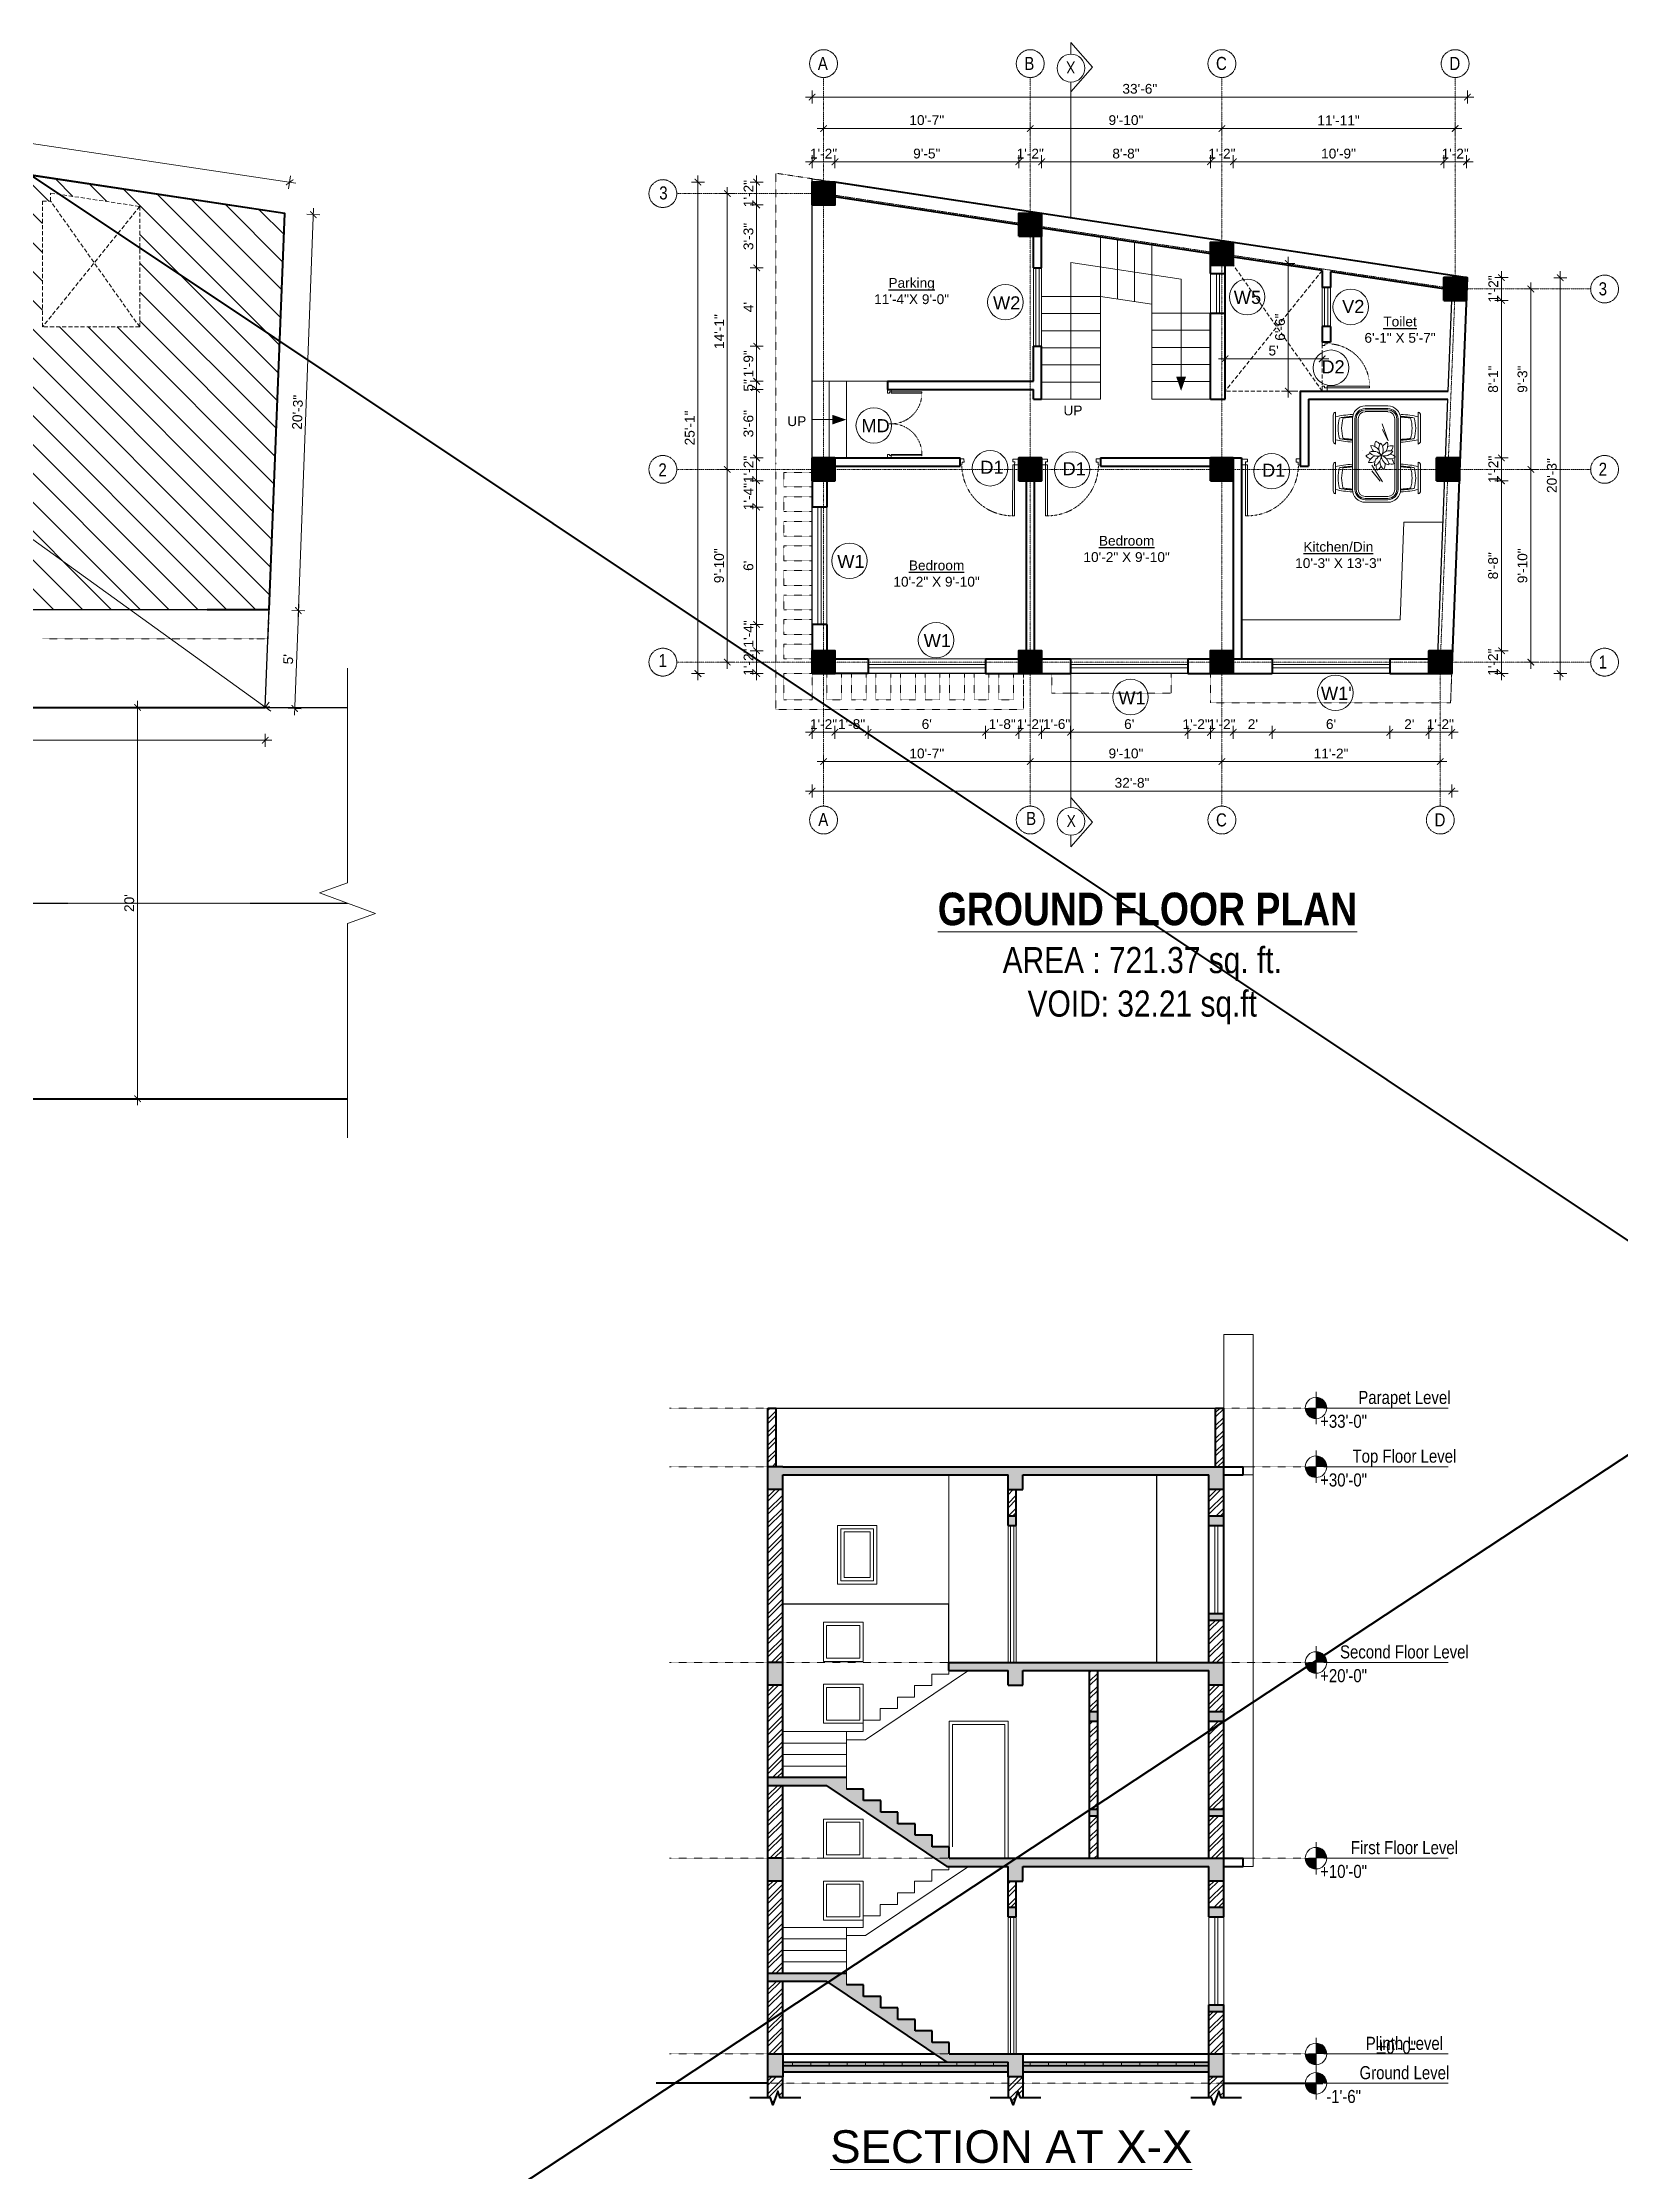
# Model space of a CAD drawing. Header units: inches. Extents: x 141029 to 166402, y -23568 to -18036.
# Drawn here: x 143316 to 144282, y -20674 to -19370 of the extents above; entities that cross this region are included whole.
import ezdxf

# ---------------------------------------------------------------- set-up
doc = ezdxf.new("R2010")
doc.units = ezdxf.units.IN
doc.header["$LTSCALE"] = 0.5
doc.header["$MEASUREMENT"] = 0
doc.header["$PDMODE"] = 66
doc.linetypes.add('CENTER', pattern=[2, 1.25, -0.25, 0.25, -0.25])
doc.linetypes.add('HIDDEN', pattern=[0.375, 0.25, -0.125])
doc.layers.add('A-Hatch', color=7, linetype='Continuous')
for name, color, linetype, lineweight in [('Annotate-Bold.w', 187, 'Continuous', 18), ('Annotate-Lite.w', 177, 'Continuous', 9), ('Annotations-Bold.w', 177, 'Continuous', 13), ('C-COLUMN', 1, 'Continuous', 50), ('DIM', 4, 'Continuous', 5), ('DIM 1-100', 4, 'Continuous', 13), ('Door-Window', 47, 'Continuous', 15), ('Door-Window.w', 4, 'Continuous', 15), ('F-FURNITURE', 30, 'Continuous', 13), ('HACTH', 253, 'Continuous', 9), ('hatch', 9, 'Continuous', 5), ('PARAPET', 50, 'Continuous', 13), ('stair', 132, 'Continuous', 13), ('Staircase', 6, 'Continuous', 18), ('TEXT', 220, 'Continuous', 9), ('Text-100.w', 254, 'Continuous', 9), ('Toilet', 7, 'Continuous', 25), ('wall', 1, 'Continuous', 40), ('wall light', 6, 'Continuous', 25), ('window', 4, 'Continuous', 13)]:
    doc.layers.add(name, color=color, linetype=linetype, lineweight=lineweight)
doc.styles.add('ARAIL', font='ARIALN.TTF')
doc.styles.add('arial', font='arial.ttf')
doc.styles.add('arial.', font='arial.ttf')
doc.styles.add('gaurav', font='arial.ttf')
doc.styles.get("Standard").update_dxf_attribs({"font": 'arial.ttf'})
doc.dimstyles.new('1 by 96', dxfattribs={"dimtxt": 6, "dimasz": 4, "dimexe": 4, "dimexo": 4, "dimgap": 2, "dimtad": 1, "dimdec": 0, "dimzin": 0, "dimdsep": 46, "dimlunit": 4, "dimtxsty": 'Standard', "dimblk": 'ARCHTICK', "dimcen": 0, "dimdle": 4, "dimadec": 0, "dimazin": 0, "dimtfac": 1, "dimtdec": 0, "dimtix": 1, "dimtofl": 0, "dimtmove": 1, "dimatfit": 3, "dimldrblk": 'ARCHTICK', "dimfxl": 4, "dimfxlon": 1, "dimtolj": 1, "dimtzin": 0, "dimlwd": -1, "dimlwe": -1, "dimarcsym": 0})

msp = doc.modelspace()

# ---------------------------------------------------------------- texts
at = {"layer": 'Annotate-Bold.w', "ltscale": 0.005, "char_height": 7.996, "style": 'arial'}
for s, insert, width, attachment_point in [('\\A1;{\\fArial Narrow|b0|i0|c0|p34;Parapet Level}', (144150.6, -20196.5), 82.628, 2), ('\\A1;\\pt55.97313;{\\fArial Narrow|b0|i0|c0|p34;+33\'-0"}', (144113.3, -20219.2), 73.875, 8), ('\\A1;{\\fArial Narrow|b0|i0|c0|p34;Top Floor Level}', (144150.6, -20232.5), 82.628, 2), ('\\A1;\\pt55.97313;{\\fArial Narrow|b0|i0|c0|p34;+30\'-0"}', (144113.3, -20255.2), 73.875, 8), ('\\A1;{\\fArial Narrow|b0|i0|c0|p34;Second Floor Level}', (144150.6, -20352.5), 82.628, 2), ('\\A1;\\pt55.97313;{\\fArial Narrow|b0|i0|c0|p34;+20\'-0"}', (144113.3, -20375.2), 73.875, 8), ('\\A1;{\\fArial Narrow|b0|i0|c0|p34;First Floor Level}', (144150.6, -20472.5), 82.628, 2), ('\\A1;\\pt55.97313;{\\fArial Narrow|b0|i0|c0|p34;+10\'-0"}', (144113.3, -20495.2), 73.875, 8), ('\\A1;{\\fArial Narrow|b0|i0|c0|p34;Plinth Level}', (144150.6, -20592.5), 82.628, 2), ('\\A1;\\pt55.97313;{\\fArial Narrow|b0|i0|c0|p34;±0\'-0"}', (144145.5, -20603), 73.875, 8), ('\\A1;{\\fArial Narrow|b0|i0|c0|p34;Ground Level}', (144150.6, -20610.5), 82.628, 2), ('\\A1;\\pt55.97313;{\\fArial Narrow|b0|i0|c0|p34;-1\'-6"}', (144113.3, -20633.2), 73.875, 8)]:
    msp.add_mtext(s, dxfattribs=dict(at, insert=insert, width=width, attachment_point=attachment_point))
at = {"layer": 'Annotate-Lite.w', "ltscale": 0.005, "char_height": 8, "attachment_point": 1, "style": 'gaurav'}
for s, insert in [('W2', (143898.4, -19525.4)), ('W5', (144046, -19522)), ('V2', (144112.4, -19527.6)), ('D2', (144099.7, -19564.6)), ('MD', (143817.7, -19600.7)), ('D1', (143890.6, -19626.2)), ('D1', (143941, -19627.1)), ('D1', (144063.3, -19628)), ('W1', (143802.9, -19683.9)), ('W1', (143855.9, -19732.5)), ('W1', (143975.2, -19767.5)), ("W1'", (144099.4, -19764.8))]:
    msp.add_mtext_dynamic_manual_height_columns(s, width=8, gutter_width=100, heights=[0], dxfattribs=dict(at, insert=insert))
at = {"layer": 'Annotations-Bold.w', "linetype": 'CENTER', "ltscale": 1.5, "char_height": 8, "attachment_point": 1, "style": 'ARAIL'}
for s, insert in [('A', (143791, -19378.6)), ('B', (143917.6, -19378.6)), ('C', (144035.1, -19378.6)), ('D', (144178.2, -19378.6)), ('3', (143693.8, -19458)), ('3', (144269.7, -19516.8)), ('2', (143693.3, -19627.8)), ('2', (144269.7, -19627.4)), ('1', (143693.4, -19744.7)), ('1', (144269.7, -19745.6)), ('A', (143791.3, -19842.1)), ('B', (143918.7, -19841.5)), ('C', (144035.1, -19842.4)), ('D', (144169.1, -19842.4))]:
    msp.add_mtext_dynamic_manual_height_columns(s, width=6.539, gutter_width=100, heights=[0], dxfattribs=dict(at, insert=insert))
at = {"layer": 'TEXT', "insert": (143943.3, -19388.6), "char_height": 7.2, "attachment_point": 3, "rotation": 180, "style": 'ARAIL'}
msp.add_mtext_dynamic_manual_height_columns('X', width=125.465, gutter_width=90, heights=[0], dxfattribs=at)
at = {"layer": 'TEXT', "lineweight": -2, "char_height": 6, "width": 127.506, "attachment_point": 5, "style": 'arial.'}
for s, insert in [('{\\LParking\\P}11\'-4"X 9\'-0"', (143848.5, -19522.2)), ('{\\LToilet\\P}6\'-1" X 5\'-7"', (144147.9, -19545.9)), ('UP', (143778.1, -19602)), ('UP', (143947.4, -19595.4)), ('{\\LBedroom\\P}10\'-2" X 9\'-10"', (143980.3, -19680.3)), ('{\\LKitchen/Din\\P}10\'-3" X 13\'-3"', (144110.1, -19684)), ('{\\LBedroom\\P}10\'-2" X 9\'-10"', (143863.8, -19695.4))]:
    msp.add_mtext(s, dxfattribs=dict(at, insert=insert))
at = {"layer": 'TEXT', "insert": (143943.6, -19843.5), "char_height": 7.2, "attachment_point": 1, "style": 'ARAIL'}
msp.add_mtext_dynamic_manual_height_columns('X', width=125.465, gutter_width=90, heights=[0], dxfattribs=at)
at = {"layer": 'Text-100.w', "insert": (143989.9, -19891), "char_height": 20, "width": 569.102, "attachment_point": 2, "style": 'arial'}
msp.add_mtext('\\A1;{\\fArial Narrow|b1|i0|c0|p34;\\L GROUND FLOOR PLAN\\P\\fArial Narrow|b0|i0|c0|p34;\\H0.8x;\\lAREA : 721.37 sq. ft.\\PVOID: 32.21 sq.ft}', dxfattribs=at)
at = {"layer": 'Text-100.w', "insert": (143909.6, -20649.8), "char_height": 20, "attachment_point": 2, "style": 'arial'}
msp.add_mtext_dynamic_manual_height_columns('{\\LSECTION AT X-X}', width=940.971, gutter_width=100, heights=[0], dxfattribs=at)

# ---------------------------------------------------------------- blocks, each defined once
blk = doc.blocks.new('FDFDRE')
at = {"ltscale": 3}
for p, q in [((165701.1, -58637.8), (165701.1, -58641.5)), ((165704.8, -58637.8), (165701.1, -58637.8)), ((165701.1, -58641.5), (165703.6, -58641.5)), ((165703.6, -58641.5), (165703.5, -58672.6)), ((165704.8, -58639.7), (165703.6, -58639.7)), ((165703.6, -58639.7), (165703.6, -58641.5)), ((165703.6, -58641.5), (165704.8, -58641.5)), ((165704.8, -58639.7), (165704.8, -58637.8)), ((165704.8, -58641.5), (165704.8, -58672.7)), ((165767, -58639.7), (165767, -58637.8)), ((165767, -58637.8), (165770.6, -58637.8)), ((165767, -58639.7), (165768.2, -58639.7)), ((165767, -58641.5), (165767, -58672.7)), ((165768.2, -58641.5), (165767, -58641.5)), ((165768.2, -58639.7), (165768.2, -58641.5)), ((165770.7, -58641.5), (165768.2, -58641.5)), ((165768.2, -58641.5), (165768.2, -58672.6)), ((165770.6, -58637.8), (165770.7, -58641.5)), ((165703.5, -58672.6), (165704.8, -58672.7)), ((165768.2, -58672.6), (165767, -58672.7))]:
    blk.add_line(p, q, dxfattribs=at)
at = {"layer": 'Door-Window.w', "color": 9, "linetype": 'HIDDEN', "lineweight": 18}
for centre, start, end in [((165704.8, -58641.5), 269.9618, 3.3835), ((165767, -58641.5), 176.6165, 270.0382)]:
    blk.add_arc(centre, 31.2, start, end, dxfattribs=at)
blk = doc.blocks.new('3-0')
at = {"ltscale": 3}
for p, q in [((11063, 10097.7), (11066, 10099.9)), ((11063, 10097.7), (11064.5, 10095.7)), ((11066, 10096.8), (11064.5, 10095.7)), ((11065.3, 10097.8), (11066.7, 10098.9)), ((11066, 10096.8), (11065.3, 10097.8)), ((11066, 10099.9), (11066.7, 10098.9)), ((11085.5, 10074.1), (11110.3, 10093)), ((11086.2, 10073.2), (11111, 10092)), ((11111, 10092), (11110.3, 10093)), ((11084, 10073), (11082.6, 10071.9)), ((11082.6, 10071.9), (11084.8, 10069)), ((11084, 10073), (11084.8, 10072)), ((11084.8, 10072), (11086.2, 10073.2)), ((11084.8, 10069), (11087.7, 10071.2)), ((11086.2, 10073.2), (11085.5, 10074.1)), ((11087.7, 10071.2), (11086.2, 10073.2))]:
    blk.add_line(p, q, dxfattribs=at)
at = {"layer": 'Door-Window.w', "color": 9, "linetype": 'HIDDEN', "lineweight": 18}
blk.add_arc((11085.5, 10074.1), 31.2, 37.1906, 127.1465, dxfattribs=at)
blk = doc.blocks.new('_ArchTick')
at = {"color": 0, "linetype": 'ByBlock', "const_width": 0.15}
blk.add_lwpolyline([(-0.5, -0.5), (0.5, 0.5)], dxfattribs=at)
blk = doc.blocks.new('*D146')
at = {"layer": 'Defpoints', "color": 0, "transparency": 16777216}
for p in [(143801.5, -19442.9), (143787.5, -19455.4), (143801.5, -19455.4)]:
    blk.add_point(p, dxfattribs=at)
at = {"layer": 'DIM 1-100', "color": 0, "transparency": 16777216}
for p, q in [((143783.5, -19442.9), (143805.5, -19442.9)), ((143787.5, -19446.9), (143787.5, -19438.9)), ((143801.5, -19446.9), (143801.5, -19438.9))]:
    blk.add_line(p, q, dxfattribs=at)
at = {"layer": 'DIM 1-100', "color": 0, "transparency": 16777216, "xscale": 4, "yscale": 4, "zscale": 4, "rotation": 180}
blk.add_blockref('_ArchTick', (143787.5, -19442.9), dxfattribs=at)
at = {"layer": 'DIM 1-100', "color": 0, "transparency": 16777216, "xscale": 4, "yscale": 4, "zscale": 4}
blk.add_blockref('_ArchTick', (143801.5, -19442.9), dxfattribs=at)
at = {"layer": 'DIM 1-100', "color": 0, "transparency": 16777216, "insert": (143794.5, -19437.9), "char_height": 6, "attachment_point": 5}
blk.add_mtext('\\A1;1\'-2"', dxfattribs=at)
blk = doc.blocks.new('*D147')
at = {"layer": 'Defpoints', "color": 0, "transparency": 16777216}
for p in [(143914.2, -19442.9), (143801.5, -19455.4), (143914.2, -19474.6)]:
    blk.add_point(p, dxfattribs=at)
at = {"layer": 'DIM 1-100', "color": 0, "transparency": 16777216}
for p, q in [((143797.5, -19442.9), (143918.2, -19442.9)), ((143801.5, -19446.9), (143801.5, -19438.9)), ((143914.2, -19446.9), (143914.2, -19438.9))]:
    blk.add_line(p, q, dxfattribs=at)
at = {"layer": 'DIM 1-100', "color": 0, "transparency": 16777216, "xscale": 4, "yscale": 4, "zscale": 4, "rotation": 180}
blk.add_blockref('_ArchTick', (143801.5, -19442.9), dxfattribs=at)
at = {"layer": 'DIM 1-100', "color": 0, "transparency": 16777216, "xscale": 4, "yscale": 4, "zscale": 4}
blk.add_blockref('_ArchTick', (143914.2, -19442.9), dxfattribs=at)
at = {"layer": 'DIM 1-100', "color": 0, "transparency": 16777216, "insert": (143857.8, -19437.9), "char_height": 6, "attachment_point": 5}
blk.add_mtext('\\A1;9\'-5"', dxfattribs=at)
blk = doc.blocks.new('*D148')
at = {"layer": 'Defpoints', "color": 0, "transparency": 16777216}
for p in [(143928.2, -19442.9), (143914.2, -19474.6), (143928.2, -19474.6)]:
    blk.add_point(p, dxfattribs=at)
at = {"layer": 'DIM 1-100', "color": 0, "transparency": 16777216}
for p, q in [((143910.2, -19442.9), (143932.2, -19442.9)), ((143914.2, -19446.9), (143914.2, -19438.9)), ((143928.2, -19446.9), (143928.2, -19438.9))]:
    blk.add_line(p, q, dxfattribs=at)
at = {"layer": 'DIM 1-100', "color": 0, "transparency": 16777216, "xscale": 4, "yscale": 4, "zscale": 4, "rotation": 180}
blk.add_blockref('_ArchTick', (143914.2, -19442.9), dxfattribs=at)
at = {"layer": 'DIM 1-100', "color": 0, "transparency": 16777216, "xscale": 4, "yscale": 4, "zscale": 4}
blk.add_blockref('_ArchTick', (143928.2, -19442.9), dxfattribs=at)
at = {"layer": 'DIM 1-100', "color": 0, "transparency": 16777216, "insert": (143921.2, -19437.9), "char_height": 6, "attachment_point": 5}
blk.add_mtext('\\A1;1\'-2"', dxfattribs=at)
blk = doc.blocks.new('*D149')
at = {"layer": 'Defpoints', "color": 0, "transparency": 16777216}
for p in [(144031.7, -19442.9), (143928.2, -19474.6), (144031.7, -19492.3)]:
    blk.add_point(p, dxfattribs=at)
at = {"layer": 'DIM 1-100', "color": 0, "transparency": 16777216}
for p, q in [((143924.2, -19442.9), (144035.7, -19442.9)), ((143928.2, -19446.9), (143928.2, -19438.9)), ((144031.7, -19446.9), (144031.7, -19438.9))]:
    blk.add_line(p, q, dxfattribs=at)
at = {"layer": 'DIM 1-100', "color": 0, "transparency": 16777216, "xscale": 4, "yscale": 4, "zscale": 4, "rotation": 180}
blk.add_blockref('_ArchTick', (143928.2, -19442.9), dxfattribs=at)
at = {"layer": 'DIM 1-100', "color": 0, "transparency": 16777216, "xscale": 4, "yscale": 4, "zscale": 4}
blk.add_blockref('_ArchTick', (144031.7, -19442.9), dxfattribs=at)
at = {"layer": 'DIM 1-100', "color": 0, "transparency": 16777216, "insert": (143979.9, -19437.9), "char_height": 6, "attachment_point": 5}
blk.add_mtext('\\A1;8\'-8"', dxfattribs=at)
blk = doc.blocks.new('*D150')
at = {"layer": 'Defpoints', "color": 0, "transparency": 16777216}
for p in [(144045.7, -19442.9), (144031.7, -19492.3), (144045.7, -19492.3)]:
    blk.add_point(p, dxfattribs=at)
at = {"layer": 'DIM 1-100', "color": 0, "transparency": 16777216}
for p, q in [((144027.7, -19442.9), (144049.7, -19442.9)), ((144031.7, -19446.9), (144031.7, -19438.9)), ((144045.7, -19446.9), (144045.7, -19438.9))]:
    blk.add_line(p, q, dxfattribs=at)
at = {"layer": 'DIM 1-100', "color": 0, "transparency": 16777216, "xscale": 4, "yscale": 4, "zscale": 4, "rotation": 180}
blk.add_blockref('_ArchTick', (144031.7, -19442.9), dxfattribs=at)
at = {"layer": 'DIM 1-100', "color": 0, "transparency": 16777216, "xscale": 4, "yscale": 4, "zscale": 4}
blk.add_blockref('_ArchTick', (144045.7, -19442.9), dxfattribs=at)
at = {"layer": 'DIM 1-100', "color": 0, "transparency": 16777216, "insert": (144038.7, -19437.9), "char_height": 6, "attachment_point": 5}
blk.add_mtext('\\A1;1\'-2"', dxfattribs=at)
blk = doc.blocks.new('*D151')
at = {"layer": 'Defpoints', "color": 0, "transparency": 16777216}
for p in [(144174.7, -19442.9), (144045.7, -19492.3), (144174.7, -19513.9)]:
    blk.add_point(p, dxfattribs=at)
at = {"layer": 'DIM 1-100', "color": 0, "transparency": 16777216}
for p, q in [((144041.7, -19442.9), (144178.7, -19442.9)), ((144045.7, -19446.9), (144045.7, -19438.9)), ((144174.7, -19446.9), (144174.7, -19438.9))]:
    blk.add_line(p, q, dxfattribs=at)
at = {"layer": 'DIM 1-100', "color": 0, "transparency": 16777216, "xscale": 4, "yscale": 4, "zscale": 4, "rotation": 180}
blk.add_blockref('_ArchTick', (144045.7, -19442.9), dxfattribs=at)
at = {"layer": 'DIM 1-100', "color": 0, "transparency": 16777216, "xscale": 4, "yscale": 4, "zscale": 4}
blk.add_blockref('_ArchTick', (144174.7, -19442.9), dxfattribs=at)
at = {"layer": 'DIM 1-100', "color": 0, "transparency": 16777216, "insert": (144110.2, -19437.9), "char_height": 6, "attachment_point": 5}
blk.add_mtext('\\A1;10\'-9"', dxfattribs=at)
blk = doc.blocks.new('*D152')
at = {"layer": 'Defpoints', "color": 0, "transparency": 16777216}
for p in [(144188.7, -19442.9), (144174.7, -19513.9), (144188.7, -19513.9)]:
    blk.add_point(p, dxfattribs=at)
at = {"layer": 'DIM 1-100', "color": 0, "transparency": 16777216}
for p, q in [((144170.7, -19442.9), (144192.7, -19442.9)), ((144174.7, -19446.9), (144174.7, -19438.9)), ((144188.7, -19446.9), (144188.7, -19438.9))]:
    blk.add_line(p, q, dxfattribs=at)
at = {"layer": 'DIM 1-100', "color": 0, "transparency": 16777216, "xscale": 4, "yscale": 4, "zscale": 4, "rotation": 180}
blk.add_blockref('_ArchTick', (144174.7, -19442.9), dxfattribs=at)
at = {"layer": 'DIM 1-100', "color": 0, "transparency": 16777216, "xscale": 4, "yscale": 4, "zscale": 4}
blk.add_blockref('_ArchTick', (144188.7, -19442.9), dxfattribs=at)
at = {"layer": 'DIM 1-100', "color": 0, "transparency": 16777216, "insert": (144181.7, -19437.9), "char_height": 6, "attachment_point": 5}
blk.add_mtext('\\A1;1\'-2"', dxfattribs=at)
blk = doc.blocks.new('*D153')
at = {"layer": 'Defpoints', "color": 0, "transparency": 16777216}
for p in [(144038.7, -19422.5), (144038.7, -19499.3), (144181.7, -19520.9)]:
    blk.add_point(p, dxfattribs=at)
at = {"layer": 'DIM 1-100', "color": 0, "transparency": 16777216}
for p, q in [((144185.7, -19422.5), (144034.7, -19422.5)), ((144038.7, -19426.5), (144038.7, -19418.5)), ((144181.7, -19426.5), (144181.7, -19418.5))]:
    blk.add_line(p, q, dxfattribs=at)
at = {"layer": 'DIM 1-100', "color": 0, "transparency": 16777216, "xscale": 4, "yscale": 4, "zscale": 4, "rotation": 180}
blk.add_blockref('_ArchTick', (144038.7, -19422.5), dxfattribs=at)
at = {"layer": 'DIM 1-100', "color": 0, "transparency": 16777216, "xscale": 4, "yscale": 4, "zscale": 4}
blk.add_blockref('_ArchTick', (144181.7, -19422.5), dxfattribs=at)
at = {"layer": 'DIM 1-100', "color": 0, "transparency": 16777216, "insert": (144110.2, -19417.5), "char_height": 6, "attachment_point": 5}
blk.add_mtext('\\A1;11\'-11"', dxfattribs=at)
blk = doc.blocks.new('*D154')
at = {"layer": 'Defpoints', "color": 0, "transparency": 16777216}
for p in [(143921.2, -19422.5), (143921.2, -19481.6), (144038.7, -19499.3)]:
    blk.add_point(p, dxfattribs=at)
at = {"layer": 'DIM 1-100', "color": 0, "transparency": 16777216}
for p, q in [((144042.7, -19422.5), (143917.2, -19422.5)), ((143921.2, -19426.5), (143921.2, -19418.5)), ((144038.7, -19426.5), (144038.7, -19418.5))]:
    blk.add_line(p, q, dxfattribs=at)
at = {"layer": 'DIM 1-100', "color": 0, "transparency": 16777216, "xscale": 4, "yscale": 4, "zscale": 4, "rotation": 180}
blk.add_blockref('_ArchTick', (143921.2, -19422.5), dxfattribs=at)
at = {"layer": 'DIM 1-100', "color": 0, "transparency": 16777216, "xscale": 4, "yscale": 4, "zscale": 4}
blk.add_blockref('_ArchTick', (144038.7, -19422.5), dxfattribs=at)
at = {"layer": 'DIM 1-100', "color": 0, "transparency": 16777216, "insert": (143979.9, -19417.4), "char_height": 6, "attachment_point": 5}
blk.add_mtext('\\A1;9\'-10"', dxfattribs=at)
blk = doc.blocks.new('*D155')
at = {"layer": 'Defpoints', "color": 0, "transparency": 16777216}
for p in [(143794.5, -19422.5), (143794.5, -19462.4), (143921.2, -19481.6)]:
    blk.add_point(p, dxfattribs=at)
at = {"layer": 'DIM 1-100', "color": 0, "transparency": 16777216}
for p, q in [((143925.2, -19422.5), (143790.5, -19422.5)), ((143794.5, -19426.5), (143794.5, -19418.5)), ((143921.2, -19426.5), (143921.2, -19418.5))]:
    blk.add_line(p, q, dxfattribs=at)
at = {"layer": 'DIM 1-100', "color": 0, "transparency": 16777216, "xscale": 4, "yscale": 4, "zscale": 4, "rotation": 180}
blk.add_blockref('_ArchTick', (143794.5, -19422.5), dxfattribs=at)
at = {"layer": 'DIM 1-100', "color": 0, "transparency": 16777216, "xscale": 4, "yscale": 4, "zscale": 4}
blk.add_blockref('_ArchTick', (143921.2, -19422.5), dxfattribs=at)
at = {"layer": 'DIM 1-100', "color": 0, "transparency": 16777216, "insert": (143857.8, -19417.4), "char_height": 6, "attachment_point": 5}
blk.add_mtext('\\A1;10\'-7"', dxfattribs=at)
blk = doc.blocks.new('*D156')
at = {"layer": 'Defpoints', "color": 0, "transparency": 16777216}
for p in [(144189.2, -19403.2), (143787.5, -19455.4), (144189.2, -19514)]:
    blk.add_point(p, dxfattribs=at)
at = {"layer": 'DIM 1-100', "color": 0, "transparency": 16777216}
for p, q in [((143783.5, -19403.2), (144193.2, -19403.2)), ((143787.5, -19407.2), (143787.5, -19399.2)), ((144189.2, -19407.2), (144189.2, -19399.2))]:
    blk.add_line(p, q, dxfattribs=at)
at = {"layer": 'DIM 1-100', "color": 0, "transparency": 16777216, "xscale": 4, "yscale": 4, "zscale": 4, "rotation": 180}
blk.add_blockref('_ArchTick', (143787.5, -19403.2), dxfattribs=at)
at = {"layer": 'DIM 1-100', "color": 0, "transparency": 16777216, "xscale": 4, "yscale": 4, "zscale": 4}
blk.add_blockref('_ArchTick', (144189.2, -19403.2), dxfattribs=at)
at = {"layer": 'DIM 1-100', "color": 0, "transparency": 16777216, "insert": (143988.4, -19398.2), "char_height": 6, "attachment_point": 5}
blk.add_mtext('\\A1;33\'-6"', dxfattribs=at)
blk = doc.blocks.new('*D157')
at = {"layer": 'Defpoints', "color": 0, "transparency": 16777216}
for p in [(144188.7, -19513.9), (144188.7, -19527.9), (144210.1, -19527.9)]:
    blk.add_point(p, dxfattribs=at)
at = {"layer": 'DIM 1-100', "color": 0, "transparency": 16777216}
for p, q in [((144206.1, -19513.9), (144214.1, -19513.9)), ((144210.1, -19509.9), (144210.1, -19531.9)), ((144206.1, -19527.9), (144214.1, -19527.9))]:
    blk.add_line(p, q, dxfattribs=at)
at = {"layer": 'DIM 1-100', "color": 0, "transparency": 16777216, "xscale": 4, "yscale": 4, "zscale": 4}
for p, rotation in [((144210.1, -19513.9), 90), ((144210.1, -19527.9), 270)]:
    blk.add_blockref('_ArchTick', p, dxfattribs=dict(at, rotation=rotation))
at = {"layer": 'DIM 1-100', "color": 0, "transparency": 16777216, "insert": (144205.1, -19520.9), "char_height": 6, "attachment_point": 5, "rotation": 90}
blk.add_mtext('\\A1;1\'-2"', dxfattribs=at)
blk = doc.blocks.new('*D158')
at = {"layer": 'Defpoints', "color": 0, "transparency": 16777216}
for p in [(144188.7, -19527.9), (144184.3, -19624.5), (144210.1, -19624.5)]:
    blk.add_point(p, dxfattribs=at)
at = {"layer": 'DIM 1-100', "color": 0, "transparency": 16777216}
for p, q in [((144206.1, -19527.9), (144214.1, -19527.9)), ((144210.1, -19523.9), (144210.1, -19628.5)), ((144206.1, -19624.5), (144214.1, -19624.5))]:
    blk.add_line(p, q, dxfattribs=at)
at = {"layer": 'DIM 1-100', "color": 0, "transparency": 16777216, "xscale": 4, "yscale": 4, "zscale": 4}
for p, rotation in [((144210.1, -19527.9), 90), ((144210.1, -19624.5), 270)]:
    blk.add_blockref('_ArchTick', p, dxfattribs=dict(at, rotation=rotation))
at = {"layer": 'DIM 1-100', "color": 0, "transparency": 16777216, "insert": (144205, -19576.2), "char_height": 6, "attachment_point": 5, "rotation": 90}
blk.add_mtext('\\A1;8\'-1"', dxfattribs=at)
blk = doc.blocks.new('*D159')
at = {"layer": 'Defpoints', "color": 0, "transparency": 16777216}
for p in [(144184.3, -19624.5), (144184.3, -19638.5), (144210.1, -19638.5)]:
    blk.add_point(p, dxfattribs=at)
at = {"layer": 'DIM 1-100', "color": 0, "transparency": 16777216}
for p, q in [((144206.1, -19624.5), (144214.1, -19624.5)), ((144210.1, -19620.5), (144210.1, -19642.5)), ((144206.1, -19638.5), (144214.1, -19638.5))]:
    blk.add_line(p, q, dxfattribs=at)
at = {"layer": 'DIM 1-100', "color": 0, "transparency": 16777216, "xscale": 4, "yscale": 4, "zscale": 4}
for p, rotation in [((144210.1, -19624.5), 90), ((144210.1, -19638.5), 270)]:
    blk.add_blockref('_ArchTick', p, dxfattribs=dict(at, rotation=rotation))
at = {"layer": 'DIM 1-100', "color": 0, "transparency": 16777216, "insert": (144205.1, -19631.5), "char_height": 6, "attachment_point": 5, "rotation": 90}
blk.add_mtext('\\A1;1\'-2"', dxfattribs=at)
blk = doc.blocks.new('*D160')
at = {"layer": 'Defpoints', "color": 0, "transparency": 16777216}
for p in [(144184.3, -19638.5), (144179.6, -19742.7), (144210.1, -19742.7)]:
    blk.add_point(p, dxfattribs=at)
at = {"layer": 'DIM 1-100', "color": 0, "transparency": 16777216}
for p, q in [((144206.1, -19638.5), (144214.1, -19638.5)), ((144210.1, -19634.5), (144210.1, -19746.7)), ((144206.1, -19742.7), (144214.1, -19742.7))]:
    blk.add_line(p, q, dxfattribs=at)
at = {"layer": 'DIM 1-100', "color": 0, "transparency": 16777216, "xscale": 4, "yscale": 4, "zscale": 4}
for p, rotation in [((144210.1, -19638.5), 90), ((144210.1, -19742.7), 270)]:
    blk.add_blockref('_ArchTick', p, dxfattribs=dict(at, rotation=rotation))
at = {"layer": 'DIM 1-100', "color": 0, "transparency": 16777216, "insert": (144205, -19690.6), "char_height": 6, "attachment_point": 5, "rotation": 90}
blk.add_mtext('\\A1;8\'-8"', dxfattribs=at)
blk = doc.blocks.new('*D161')
at = {"layer": 'Defpoints', "color": 0, "transparency": 16777216}
for p in [(144179.6, -19742.7), (144179.6, -19756.7), (144210.1, -19756.7)]:
    blk.add_point(p, dxfattribs=at)
at = {"layer": 'DIM 1-100', "color": 0, "transparency": 16777216}
for p, q in [((144206.1, -19742.7), (144214.1, -19742.7)), ((144210.1, -19738.7), (144210.1, -19760.7)), ((144206.1, -19756.7), (144214.1, -19756.7))]:
    blk.add_line(p, q, dxfattribs=at)
at = {"layer": 'DIM 1-100', "color": 0, "transparency": 16777216, "xscale": 4, "yscale": 4, "zscale": 4}
for p, rotation in [((144210.1, -19742.7), 90), ((144210.1, -19756.7), 270)]:
    blk.add_blockref('_ArchTick', p, dxfattribs=dict(at, rotation=rotation))
at = {"layer": 'DIM 1-100', "color": 0, "transparency": 16777216, "insert": (144204.9, -19749.7), "char_height": 6, "attachment_point": 5, "rotation": 90}
blk.add_mtext('\\A1;1\'-2"', dxfattribs=at)
blk = doc.blocks.new('*D162')
at = {"layer": 'Defpoints', "color": 0, "transparency": 16777216}
for p in [(144165.6, -19756.7), (144179.6, -19756.7), (144165.6, -19792.7)]:
    blk.add_point(p, dxfattribs=at)
at = {"layer": 'DIM 1-100', "color": 0, "transparency": 16777216}
for p, q in [((144183.6, -19792.7), (144161.6, -19792.7)), ((144165.6, -19788.7), (144165.6, -19796.7)), ((144179.6, -19788.7), (144179.6, -19796.7))]:
    blk.add_line(p, q, dxfattribs=at)
at = {"layer": 'DIM 1-100', "color": 0, "transparency": 16777216, "xscale": 4, "yscale": 4, "zscale": 4, "rotation": 180}
blk.add_blockref('_ArchTick', (144165.6, -19792.7), dxfattribs=at)
at = {"layer": 'DIM 1-100', "color": 0, "transparency": 16777216, "xscale": 4, "yscale": 4, "zscale": 4}
blk.add_blockref('_ArchTick', (144179.6, -19792.7), dxfattribs=at)
at = {"layer": 'DIM 1-100', "color": 0, "transparency": 16777216, "insert": (144172.6, -19787.7), "char_height": 6, "attachment_point": 5}
blk.add_mtext('\\A1;1\'-2"', dxfattribs=at)
blk = doc.blocks.new('*D163')
at = {"layer": 'Defpoints', "color": 0, "transparency": 16777216}
for p in [(144141.6, -19756.7), (144165.6, -19756.7), (144141.6, -19792.7)]:
    blk.add_point(p, dxfattribs=at)
at = {"layer": 'DIM 1-100', "color": 0, "transparency": 16777216}
for p, q in [((144169.6, -19792.7), (144137.6, -19792.7)), ((144141.6, -19788.7), (144141.6, -19796.7)), ((144165.6, -19788.7), (144165.6, -19796.7))]:
    blk.add_line(p, q, dxfattribs=at)
at = {"layer": 'DIM 1-100', "color": 0, "transparency": 16777216, "xscale": 4, "yscale": 4, "zscale": 4, "rotation": 180}
blk.add_blockref('_ArchTick', (144141.6, -19792.7), dxfattribs=at)
at = {"layer": 'DIM 1-100', "color": 0, "transparency": 16777216, "xscale": 4, "yscale": 4, "zscale": 4}
blk.add_blockref('_ArchTick', (144165.6, -19792.7), dxfattribs=at)
at = {"layer": 'DIM 1-100', "color": 0, "transparency": 16777216, "insert": (144153.6, -19787.7), "char_height": 6, "attachment_point": 5}
blk.add_mtext("\\A1;2'", dxfattribs=at)
blk = doc.blocks.new('*D164')
at = {"layer": 'Defpoints', "color": 0, "transparency": 16777216}
for p in [(144069.6, -19756.7), (144141.6, -19756.7), (144069.6, -19792.7)]:
    blk.add_point(p, dxfattribs=at)
at = {"layer": 'DIM 1-100', "color": 0, "transparency": 16777216}
for p, q in [((144145.6, -19792.7), (144065.6, -19792.7)), ((144069.6, -19788.7), (144069.6, -19796.7)), ((144141.6, -19788.7), (144141.6, -19796.7))]:
    blk.add_line(p, q, dxfattribs=at)
at = {"layer": 'DIM 1-100', "color": 0, "transparency": 16777216, "xscale": 4, "yscale": 4, "zscale": 4, "rotation": 180}
blk.add_blockref('_ArchTick', (144069.6, -19792.7), dxfattribs=at)
at = {"layer": 'DIM 1-100', "color": 0, "transparency": 16777216, "xscale": 4, "yscale": 4, "zscale": 4}
blk.add_blockref('_ArchTick', (144141.6, -19792.7), dxfattribs=at)
at = {"layer": 'DIM 1-100', "color": 0, "transparency": 16777216, "insert": (144105.6, -19787.7), "char_height": 6, "attachment_point": 5}
blk.add_mtext("\\A1;6'", dxfattribs=at)
blk = doc.blocks.new('*D165')
at = {"layer": 'Defpoints', "color": 0, "transparency": 16777216}
for p in [(144045.7, -19756.7), (144069.6, -19756.7), (144045.7, -19792.7)]:
    blk.add_point(p, dxfattribs=at)
at = {"layer": 'DIM 1-100', "color": 0, "transparency": 16777216}
for p, q in [((144073.6, -19792.7), (144041.7, -19792.7)), ((144045.7, -19788.7), (144045.7, -19796.7)), ((144069.6, -19788.7), (144069.6, -19796.7))]:
    blk.add_line(p, q, dxfattribs=at)
at = {"layer": 'DIM 1-100', "color": 0, "transparency": 16777216, "xscale": 4, "yscale": 4, "zscale": 4, "rotation": 180}
blk.add_blockref('_ArchTick', (144045.7, -19792.7), dxfattribs=at)
at = {"layer": 'DIM 1-100', "color": 0, "transparency": 16777216, "xscale": 4, "yscale": 4, "zscale": 4}
blk.add_blockref('_ArchTick', (144069.6, -19792.7), dxfattribs=at)
at = {"layer": 'DIM 1-100', "color": 0, "transparency": 16777216, "insert": (144057.7, -19787.7), "char_height": 6, "attachment_point": 5}
blk.add_mtext("\\A1;2'", dxfattribs=at)
blk = doc.blocks.new('*D166')
at = {"layer": 'Defpoints', "color": 0, "transparency": 16777216}
for p in [(144031.7, -19756.7), (144045.7, -19756.7), (144031.7, -19792.7)]:
    blk.add_point(p, dxfattribs=at)
at = {"layer": 'DIM 1-100', "color": 0, "transparency": 16777216}
for p, q in [((144049.7, -19792.7), (144027.7, -19792.7)), ((144031.7, -19788.7), (144031.7, -19796.7)), ((144045.7, -19788.7), (144045.7, -19796.7))]:
    blk.add_line(p, q, dxfattribs=at)
at = {"layer": 'DIM 1-100', "color": 0, "transparency": 16777216, "xscale": 4, "yscale": 4, "zscale": 4, "rotation": 180}
blk.add_blockref('_ArchTick', (144031.7, -19792.7), dxfattribs=at)
at = {"layer": 'DIM 1-100', "color": 0, "transparency": 16777216, "xscale": 4, "yscale": 4, "zscale": 4}
blk.add_blockref('_ArchTick', (144045.7, -19792.7), dxfattribs=at)
at = {"layer": 'DIM 1-100', "color": 0, "transparency": 16777216, "insert": (144038.7, -19787.7), "char_height": 6, "attachment_point": 5}
blk.add_mtext('\\A1;1\'-2"', dxfattribs=at)
blk = doc.blocks.new('*D167')
at = {"layer": 'Defpoints', "color": 0, "transparency": 16777216}
for p in [(144017.9, -19756.7), (144031.7, -19756.7), (144017.9, -19792.7)]:
    blk.add_point(p, dxfattribs=at)
at = {"layer": 'DIM 1-100', "color": 0, "transparency": 16777216}
for p, q in [((144035.7, -19792.7), (144013.9, -19792.7)), ((144017.9, -19788.7), (144017.9, -19796.7)), ((144031.7, -19788.7), (144031.7, -19796.7))]:
    blk.add_line(p, q, dxfattribs=at)
at = {"layer": 'DIM 1-100', "color": 0, "transparency": 16777216, "xscale": 4, "yscale": 4, "zscale": 4, "rotation": 180}
blk.add_blockref('_ArchTick', (144017.9, -19792.7), dxfattribs=at)
at = {"layer": 'DIM 1-100', "color": 0, "transparency": 16777216, "xscale": 4, "yscale": 4, "zscale": 4}
blk.add_blockref('_ArchTick', (144031.7, -19792.7), dxfattribs=at)
at = {"layer": 'DIM 1-100', "color": 0, "transparency": 16777216, "insert": (144022.9, -19787.7), "char_height": 6, "attachment_point": 5}
blk.add_mtext('\\A1;1\'-2"', dxfattribs=at)
blk = doc.blocks.new('*D168')
at = {"layer": 'Defpoints', "color": 0, "transparency": 16777216}
for p in [(143945.9, -19756.7), (144017.9, -19756.7), (143945.9, -19792.7)]:
    blk.add_point(p, dxfattribs=at)
at = {"layer": 'DIM 1-100', "color": 0, "transparency": 16777216}
for p, q in [((144021.9, -19792.7), (143941.9, -19792.7)), ((143945.9, -19788.7), (143945.9, -19796.7)), ((144017.9, -19788.7), (144017.9, -19796.7))]:
    blk.add_line(p, q, dxfattribs=at)
at = {"layer": 'DIM 1-100', "color": 0, "transparency": 16777216, "xscale": 4, "yscale": 4, "zscale": 4, "rotation": 180}
blk.add_blockref('_ArchTick', (143945.9, -19792.7), dxfattribs=at)
at = {"layer": 'DIM 1-100', "color": 0, "transparency": 16777216, "xscale": 4, "yscale": 4, "zscale": 4}
blk.add_blockref('_ArchTick', (144017.9, -19792.7), dxfattribs=at)
at = {"layer": 'DIM 1-100', "color": 0, "transparency": 16777216, "insert": (143981.9, -19787.7), "char_height": 6, "attachment_point": 5}
blk.add_mtext("\\A1;6'", dxfattribs=at)
blk = doc.blocks.new('*D64')
at = {"layer": 'Defpoints', "color": 0, "transparency": 16777216}
for p in [(143928.2, -19756.7), (143945.9, -19756.7), (143928.2, -19792.7)]:
    blk.add_point(p, dxfattribs=at)
at = {"layer": 'DIM 1-100', "color": 0, "transparency": 16777216}
for p, q in [((143949.9, -19792.7), (143924.2, -19792.7)), ((143928.2, -19788.7), (143928.2, -19796.7)), ((143945.9, -19788.7), (143945.9, -19796.7))]:
    blk.add_line(p, q, dxfattribs=at)
at = {"layer": 'DIM 1-100', "color": 0, "transparency": 16777216, "xscale": 4, "yscale": 4, "zscale": 4, "rotation": 180}
blk.add_blockref('_ArchTick', (143928.2, -19792.7), dxfattribs=at)
at = {"layer": 'DIM 1-100', "color": 0, "transparency": 16777216, "xscale": 4, "yscale": 4, "zscale": 4}
blk.add_blockref('_ArchTick', (143945.9, -19792.7), dxfattribs=at)
at = {"layer": 'DIM 1-100', "color": 0, "transparency": 16777216, "insert": (143937.4, -19787.7), "char_height": 6, "attachment_point": 5}
blk.add_mtext('\\A1;1\'-6"', dxfattribs=at)
blk = doc.blocks.new('*D169')
at = {"layer": 'Defpoints', "color": 0, "transparency": 16777216}
for p in [(143914.2, -19756.7), (143928.2, -19756.7), (143914.2, -19792.7)]:
    blk.add_point(p, dxfattribs=at)
at = {"layer": 'DIM 1-100', "color": 0, "transparency": 16777216}
for p, q in [((143932.2, -19792.7), (143910.2, -19792.7)), ((143914.2, -19788.7), (143914.2, -19796.7)), ((143928.2, -19788.7), (143928.2, -19796.7))]:
    blk.add_line(p, q, dxfattribs=at)
at = {"layer": 'DIM 1-100', "color": 0, "transparency": 16777216, "xscale": 4, "yscale": 4, "zscale": 4, "rotation": 180}
blk.add_blockref('_ArchTick', (143914.2, -19792.7), dxfattribs=at)
at = {"layer": 'DIM 1-100', "color": 0, "transparency": 16777216, "xscale": 4, "yscale": 4, "zscale": 4}
blk.add_blockref('_ArchTick', (143928.2, -19792.7), dxfattribs=at)
at = {"layer": 'DIM 1-100', "color": 0, "transparency": 16777216, "insert": (143921.2, -19787.7), "char_height": 6, "attachment_point": 5}
blk.add_mtext('\\A1;1\'-2"', dxfattribs=at)
blk = doc.blocks.new('*D170')
at = {"layer": 'Defpoints', "color": 0, "transparency": 16777216}
for p in [(143893.8, -19756.7), (143914.2, -19756.7), (143893.8, -19792.7)]:
    blk.add_point(p, dxfattribs=at)
at = {"layer": 'DIM 1-100', "color": 0, "transparency": 16777216}
for p, q in [((143918.2, -19792.7), (143889.8, -19792.7)), ((143893.8, -19788.7), (143893.8, -19796.7)), ((143914.2, -19788.7), (143914.2, -19796.7))]:
    blk.add_line(p, q, dxfattribs=at)
at = {"layer": 'DIM 1-100', "color": 0, "transparency": 16777216, "xscale": 4, "yscale": 4, "zscale": 4, "rotation": 180}
blk.add_blockref('_ArchTick', (143893.8, -19792.7), dxfattribs=at)
at = {"layer": 'DIM 1-100', "color": 0, "transparency": 16777216, "xscale": 4, "yscale": 4, "zscale": 4}
blk.add_blockref('_ArchTick', (143914.2, -19792.7), dxfattribs=at)
at = {"layer": 'DIM 1-100', "color": 0, "transparency": 16777216, "insert": (143904, -19787.7), "char_height": 6, "attachment_point": 5}
blk.add_mtext('\\A1;1\'-8"', dxfattribs=at)
blk = doc.blocks.new('*D171')
at = {"layer": 'Defpoints', "color": 0, "transparency": 16777216}
for p in [(143821.8, -19756.7), (143893.8, -19756.7), (143821.8, -19792.7)]:
    blk.add_point(p, dxfattribs=at)
at = {"layer": 'DIM 1-100', "color": 0, "transparency": 16777216}
for p, q in [((143897.8, -19792.7), (143817.8, -19792.7)), ((143821.8, -19788.7), (143821.8, -19796.7)), ((143893.8, -19788.7), (143893.8, -19796.7))]:
    blk.add_line(p, q, dxfattribs=at)
at = {"layer": 'DIM 1-100', "color": 0, "transparency": 16777216, "xscale": 4, "yscale": 4, "zscale": 4, "rotation": 180}
blk.add_blockref('_ArchTick', (143821.8, -19792.7), dxfattribs=at)
at = {"layer": 'DIM 1-100', "color": 0, "transparency": 16777216, "xscale": 4, "yscale": 4, "zscale": 4}
blk.add_blockref('_ArchTick', (143893.8, -19792.7), dxfattribs=at)
at = {"layer": 'DIM 1-100', "color": 0, "transparency": 16777216, "insert": (143857.8, -19787.7), "char_height": 6, "attachment_point": 5}
blk.add_mtext("\\A1;6'", dxfattribs=at)
blk = doc.blocks.new('*D172')
at = {"layer": 'Defpoints', "color": 0, "transparency": 16777216}
for p in [(143801.5, -19756.7), (143821.8, -19756.7), (143801.5, -19792.7)]:
    blk.add_point(p, dxfattribs=at)
at = {"layer": 'DIM 1-100', "color": 0, "transparency": 16777216}
for p, q in [((143825.8, -19792.7), (143797.5, -19792.7)), ((143801.5, -19788.7), (143801.5, -19796.7)), ((143821.8, -19788.7), (143821.8, -19796.7))]:
    blk.add_line(p, q, dxfattribs=at)
at = {"layer": 'DIM 1-100', "color": 0, "transparency": 16777216, "xscale": 4, "yscale": 4, "zscale": 4, "rotation": 180}
blk.add_blockref('_ArchTick', (143801.5, -19792.7), dxfattribs=at)
at = {"layer": 'DIM 1-100', "color": 0, "transparency": 16777216, "xscale": 4, "yscale": 4, "zscale": 4}
blk.add_blockref('_ArchTick', (143821.8, -19792.7), dxfattribs=at)
at = {"layer": 'DIM 1-100', "color": 0, "transparency": 16777216, "insert": (143811.7, -19787.7), "char_height": 6, "attachment_point": 5}
blk.add_mtext('\\A1;1\'-8"', dxfattribs=at)
blk = doc.blocks.new('*D65')
at = {"layer": 'Defpoints', "color": 0, "transparency": 16777216}
for p in [(143787.5, -19756.7), (143801.5, -19756.7), (143787.5, -19792.7)]:
    blk.add_point(p, dxfattribs=at)
at = {"layer": 'DIM 1-100', "color": 0, "transparency": 16777216}
for p, q in [((143805.5, -19792.7), (143783.5, -19792.7)), ((143787.5, -19788.7), (143787.5, -19796.7)), ((143801.5, -19788.7), (143801.5, -19796.7))]:
    blk.add_line(p, q, dxfattribs=at)
at = {"layer": 'DIM 1-100', "color": 0, "transparency": 16777216, "xscale": 4, "yscale": 4, "zscale": 4, "rotation": 180}
blk.add_blockref('_ArchTick', (143787.5, -19792.7), dxfattribs=at)
at = {"layer": 'DIM 1-100', "color": 0, "transparency": 16777216, "xscale": 4, "yscale": 4, "zscale": 4}
blk.add_blockref('_ArchTick', (143801.5, -19792.7), dxfattribs=at)
at = {"layer": 'DIM 1-100', "color": 0, "transparency": 16777216, "insert": (143794.5, -19787.7), "char_height": 6, "attachment_point": 5}
blk.add_mtext('\\A1;1\'-2"', dxfattribs=at)
blk = doc.blocks.new('*D173')
at = {"layer": 'Defpoints', "color": 0, "transparency": 16777216}
for p in [(143794.5, -19756.7), (143921.2, -19756.7), (143921.2, -19810.7)]:
    blk.add_point(p, dxfattribs=at)
at = {"layer": 'DIM 1-100', "color": 0, "transparency": 16777216}
for p, q in [((143794.5, -19806.7), (143794.5, -19814.7)), ((143921.2, -19806.7), (143921.2, -19814.7)), ((143790.5, -19810.7), (143925.2, -19810.7))]:
    blk.add_line(p, q, dxfattribs=at)
at = {"layer": 'DIM 1-100', "color": 0, "transparency": 16777216, "xscale": 4, "yscale": 4, "zscale": 4, "rotation": 180}
blk.add_blockref('_ArchTick', (143794.5, -19810.7), dxfattribs=at)
at = {"layer": 'DIM 1-100', "color": 0, "transparency": 16777216, "xscale": 4, "yscale": 4, "zscale": 4}
blk.add_blockref('_ArchTick', (143921.2, -19810.7), dxfattribs=at)
at = {"layer": 'DIM 1-100', "color": 0, "transparency": 16777216, "insert": (143857.8, -19805.7), "char_height": 6, "attachment_point": 5}
blk.add_mtext('\\A1;10\'-7"', dxfattribs=at)
blk = doc.blocks.new('*D174')
at = {"layer": 'Defpoints', "color": 0, "transparency": 16777216}
for p in [(143921.2, -19756.7), (144038.7, -19756.7), (144038.7, -19810.7)]:
    blk.add_point(p, dxfattribs=at)
at = {"layer": 'DIM 1-100', "color": 0, "transparency": 16777216}
for p, q in [((143921.2, -19806.7), (143921.2, -19814.7)), ((144038.7, -19806.7), (144038.7, -19814.7)), ((143917.2, -19810.7), (144042.7, -19810.7))]:
    blk.add_line(p, q, dxfattribs=at)
at = {"layer": 'DIM 1-100', "color": 0, "transparency": 16777216, "xscale": 4, "yscale": 4, "zscale": 4, "rotation": 180}
blk.add_blockref('_ArchTick', (143921.2, -19810.7), dxfattribs=at)
at = {"layer": 'DIM 1-100', "color": 0, "transparency": 16777216, "xscale": 4, "yscale": 4, "zscale": 4}
blk.add_blockref('_ArchTick', (144038.7, -19810.7), dxfattribs=at)
at = {"layer": 'DIM 1-100', "color": 0, "transparency": 16777216, "insert": (143979.9, -19805.7), "char_height": 6, "attachment_point": 5}
blk.add_mtext('\\A1;9\'-10"', dxfattribs=at)
blk = doc.blocks.new('*D66')
at = {"layer": 'Defpoints', "color": 0, "transparency": 16777216}
for p in [(144038.7, -19756.7), (144172.6, -19756.7), (144172.6, -19810.7)]:
    blk.add_point(p, dxfattribs=at)
at = {"layer": 'DIM 1-100', "color": 0, "transparency": 16777216}
for p, q in [((144038.7, -19806.7), (144038.7, -19814.7)), ((144172.6, -19806.7), (144172.6, -19814.7)), ((144034.7, -19810.7), (144176.6, -19810.7))]:
    blk.add_line(p, q, dxfattribs=at)
at = {"layer": 'DIM 1-100', "color": 0, "transparency": 16777216, "xscale": 4, "yscale": 4, "zscale": 4, "rotation": 180}
blk.add_blockref('_ArchTick', (144038.7, -19810.7), dxfattribs=at)
at = {"layer": 'DIM 1-100', "color": 0, "transparency": 16777216, "xscale": 4, "yscale": 4, "zscale": 4}
blk.add_blockref('_ArchTick', (144172.6, -19810.7), dxfattribs=at)
at = {"layer": 'DIM 1-100', "color": 0, "transparency": 16777216, "insert": (144105.6, -19805.7), "char_height": 6, "attachment_point": 5}
blk.add_mtext('\\A1;11\'-2"', dxfattribs=at)
blk = doc.blocks.new('*D67')
at = {"layer": 'Defpoints', "color": 0, "transparency": 16777216}
for p in [(143787.5, -19756.7), (144179.6, -19756.7), (143787.5, -19828.7)]:
    blk.add_point(p, dxfattribs=at)
at = {"layer": 'DIM 1-100', "color": 0, "transparency": 16777216}
for p, q in [((144183.6, -19828.7), (143783.5, -19828.7)), ((143787.5, -19824.7), (143787.5, -19832.7)), ((144179.6, -19824.7), (144179.6, -19832.7))]:
    blk.add_line(p, q, dxfattribs=at)
at = {"layer": 'DIM 1-100', "color": 0, "transparency": 16777216, "xscale": 4, "yscale": 4, "zscale": 4, "rotation": 180}
blk.add_blockref('_ArchTick', (143787.5, -19828.7), dxfattribs=at)
at = {"layer": 'DIM 1-100', "color": 0, "transparency": 16777216, "xscale": 4, "yscale": 4, "zscale": 4}
blk.add_blockref('_ArchTick', (144179.6, -19828.7), dxfattribs=at)
at = {"layer": 'DIM 1-100', "color": 0, "transparency": 16777216, "insert": (143983.6, -19823.7), "char_height": 6, "attachment_point": 5}
blk.add_mtext('\\A1;32\'-8"', dxfattribs=at)
blk = doc.blocks.new('*D175')
at = {"layer": 'Defpoints', "color": 0, "transparency": 16777216}
for p in [(144188.7, -19520.9), (144184.6, -19631.5), (144228.1, -19631.5)]:
    blk.add_point(p, dxfattribs=at)
at = {"layer": 'DIM 1-100', "color": 0, "transparency": 16777216}
for p, q in [((144224.1, -19520.9), (144232.1, -19520.9)), ((144228.1, -19516.9), (144228.1, -19635.5)), ((144224.1, -19631.5), (144232.1, -19631.5))]:
    blk.add_line(p, q, dxfattribs=at)
at = {"layer": 'DIM 1-100', "color": 0, "transparency": 16777216, "xscale": 4, "yscale": 4, "zscale": 4}
for p, rotation in [((144228.1, -19520.9), 90), ((144228.1, -19631.5), 270)]:
    blk.add_blockref('_ArchTick', p, dxfattribs=dict(at, rotation=rotation))
at = {"layer": 'DIM 1-100', "color": 0, "transparency": 16777216, "insert": (144223, -19576.2), "char_height": 6, "attachment_point": 5, "rotation": 90}
blk.add_mtext('\\A1;9\'-3"', dxfattribs=at)
blk = doc.blocks.new('*D68')
at = {"layer": 'Defpoints', "color": 0, "transparency": 16777216}
for p in [(144184.6, -19631.5), (144179.9, -19749.7), (144228.1, -19749.7)]:
    blk.add_point(p, dxfattribs=at)
at = {"layer": 'DIM 1-100', "color": 0, "transparency": 16777216}
for p, q in [((144224.1, -19631.5), (144232.1, -19631.5)), ((144228.1, -19627.5), (144228.1, -19753.7)), ((144224.1, -19749.7), (144232.1, -19749.7))]:
    blk.add_line(p, q, dxfattribs=at)
at = {"layer": 'DIM 1-100', "color": 0, "transparency": 16777216, "xscale": 4, "yscale": 4, "zscale": 4}
for p, rotation in [((144228.1, -19631.5), 90), ((144228.1, -19749.7), 270)]:
    blk.add_blockref('_ArchTick', p, dxfattribs=dict(at, rotation=rotation))
at = {"layer": 'DIM 1-100', "color": 0, "transparency": 16777216, "insert": (144223, -19690.6), "char_height": 6, "attachment_point": 5, "rotation": 90}
blk.add_mtext('\\A1;9\'-10"', dxfattribs=at)
blk = doc.blocks.new('*D176')
at = {"layer": 'Defpoints', "color": 0, "transparency": 16777216}
for p in [(144189.2, -19514), (144246.1, -19514), (144179.6, -19756.7)]:
    blk.add_point(p, dxfattribs=at)
at = {"layer": 'DIM 1-100', "color": 0, "transparency": 16777216}
for p, q in [((144242.1, -19514), (144250.1, -19514)), ((144246.1, -19760.7), (144246.1, -19510)), ((144242.1, -19756.7), (144250.1, -19756.7))]:
    blk.add_line(p, q, dxfattribs=at)
at = {"layer": 'DIM 1-100', "color": 0, "transparency": 16777216, "xscale": 4, "yscale": 4, "zscale": 4}
for p, rotation in [((144246.1, -19514), 90), ((144246.1, -19756.7), 270)]:
    blk.add_blockref('_ArchTick', p, dxfattribs=dict(at, rotation=rotation))
at = {"layer": 'DIM 1-100', "color": 0, "transparency": 16777216, "insert": (144241, -19635.3), "char_height": 6, "attachment_point": 5, "rotation": 90}
blk.add_mtext('\\A1;20\'-3"', dxfattribs=at)
blk = doc.blocks.new('*D177')
at = {"layer": 'Defpoints', "color": 0, "transparency": 16777216}
for p in [(143787.5, -19455.4), (143753.5, -19469.4), (143787.5, -19469.4)]:
    blk.add_point(p, dxfattribs=at)
at = {"layer": 'DIM 1-100', "color": 0, "transparency": 16777216}
for p, q in [((143757.5, -19455.4), (143749.5, -19455.4)), ((143753.5, -19451.4), (143753.5, -19473.4)), ((143757.5, -19469.4), (143749.5, -19469.4))]:
    blk.add_line(p, q, dxfattribs=at)
at = {"layer": 'DIM 1-100', "color": 0, "transparency": 16777216, "xscale": 4, "yscale": 4, "zscale": 4}
for p, rotation in [((143753.5, -19455.4), 90), ((143753.5, -19469.4), 270)]:
    blk.add_blockref('_ArchTick', p, dxfattribs=dict(at, rotation=rotation))
at = {"layer": 'DIM 1-100', "color": 0, "transparency": 16777216, "insert": (143748.5, -19462.4), "char_height": 6, "attachment_point": 5, "rotation": 90}
blk.add_mtext('\\A1;1\'-2"', dxfattribs=at)
blk = doc.blocks.new('*D178')
at = {"layer": 'Defpoints', "color": 0, "transparency": 16777216}
for p in [(143787.5, -19469.4), (143753.5, -19508), (143923.2, -19508)]:
    blk.add_point(p, dxfattribs=at)
at = {"layer": 'DIM 1-100', "color": 0, "transparency": 16777216}
for p, q in [((143753.5, -19465.4), (143753.5, -19512)), ((143757.5, -19469.4), (143749.5, -19469.4)), ((143757.5, -19508), (143749.5, -19508))]:
    blk.add_line(p, q, dxfattribs=at)
at = {"layer": 'DIM 1-100', "color": 0, "transparency": 16777216, "xscale": 4, "yscale": 4, "zscale": 4}
for p, rotation in [((143753.5, -19469.4), 90), ((143753.5, -19508), 270)]:
    blk.add_blockref('_ArchTick', p, dxfattribs=dict(at, rotation=rotation))
at = {"layer": 'DIM 1-100', "color": 0, "transparency": 16777216, "insert": (143748.5, -19488.7), "char_height": 6, "attachment_point": 5, "rotation": 90}
blk.add_mtext('\\A1;3\'-3"', dxfattribs=at)
blk = doc.blocks.new('*D179')
at = {"layer": 'Defpoints', "color": 0, "transparency": 16777216}
for p in [(143923.2, -19508), (143753.5, -19556), (143923.2, -19556)]:
    blk.add_point(p, dxfattribs=at)
at = {"layer": 'DIM 1-100', "color": 0, "transparency": 16777216}
for p, q in [((143757.5, -19508), (143749.5, -19508)), ((143753.5, -19504), (143753.5, -19560)), ((143757.5, -19556), (143749.5, -19556))]:
    blk.add_line(p, q, dxfattribs=at)
at = {"layer": 'DIM 1-100', "color": 0, "transparency": 16777216, "xscale": 4, "yscale": 4, "zscale": 4}
for p, rotation in [((143753.5, -19508), 90), ((143753.5, -19556), 270)]:
    blk.add_blockref('_ArchTick', p, dxfattribs=dict(at, rotation=rotation))
at = {"layer": 'DIM 1-100', "color": 0, "transparency": 16777216, "insert": (143748.5, -19532), "char_height": 6, "attachment_point": 5, "rotation": 90}
blk.add_mtext("\\A1;4'", dxfattribs=at)
blk = doc.blocks.new('*D180')
at = {"layer": 'Defpoints', "color": 0, "transparency": 16777216}
for p in [(143923.2, -19556), (143753.5, -19577.5), (143923.2, -19577.5)]:
    blk.add_point(p, dxfattribs=at)
at = {"layer": 'DIM 1-100', "color": 0, "transparency": 16777216}
for p, q in [((143757.5, -19556), (143749.5, -19556)), ((143753.5, -19552), (143753.5, -19581.5)), ((143757.5, -19577.5), (143749.5, -19577.5))]:
    blk.add_line(p, q, dxfattribs=at)
at = {"layer": 'DIM 1-100', "color": 0, "transparency": 16777216, "xscale": 4, "yscale": 4, "zscale": 4}
for p, rotation in [((143753.5, -19556), 90), ((143753.5, -19577.5), 270)]:
    blk.add_blockref('_ArchTick', p, dxfattribs=dict(at, rotation=rotation))
at = {"layer": 'DIM 1-100', "color": 0, "transparency": 16777216, "insert": (143748.5, -19566.8), "char_height": 6, "attachment_point": 5, "rotation": 90}
blk.add_mtext('\\A1;1\'-9"', dxfattribs=at)
blk = doc.blocks.new('*D181')
at = {"layer": 'Defpoints', "color": 0, "transparency": 16777216}
for p in [(143753.5, -19582.5), (143833.8, -19582.5), (143923.2, -19577.5)]:
    blk.add_point(p, dxfattribs=at)
at = {"layer": 'DIM 1-100', "color": 0, "transparency": 16777216}
for p, q in [((143757.5, -19577.5), (143749.5, -19577.5)), ((143757.5, -19582.5), (143749.5, -19582.5))]:
    blk.add_line(p, q, dxfattribs=at)
at = {"layer": 'DIM 1-100', "color": 0, "transparency": 16777216, "insert": (143748.5, -19580), "char_height": 6, "attachment_point": 5, "rotation": 90}
blk.add_mtext('\\A1;5"', dxfattribs=at)
blk = doc.blocks.new('*D182')
at = {"layer": 'Defpoints', "color": 0, "transparency": 16777216}
for p in [(143833.8, -19582.5), (143753.5, -19624.5), (143787.5, -19624.5)]:
    blk.add_point(p, dxfattribs=at)
at = {"layer": 'DIM 1-100', "color": 0, "transparency": 16777216}
for p, q in [((143757.5, -19582.5), (143749.5, -19582.5)), ((143753.5, -19578.5), (143753.5, -19628.5)), ((143757.5, -19624.5), (143749.5, -19624.5))]:
    blk.add_line(p, q, dxfattribs=at)
at = {"layer": 'DIM 1-100', "color": 0, "transparency": 16777216, "xscale": 4, "yscale": 4, "zscale": 4}
for p, rotation in [((143753.5, -19582.5), 90), ((143753.5, -19624.5), 270)]:
    blk.add_blockref('_ArchTick', p, dxfattribs=dict(at, rotation=rotation))
at = {"layer": 'DIM 1-100', "color": 0, "transparency": 16777216, "insert": (143748.5, -19603.5), "char_height": 6, "attachment_point": 5, "rotation": 90}
blk.add_mtext('\\A1;3\'-6"', dxfattribs=at)
blk = doc.blocks.new('*D183')
at = {"layer": 'Defpoints', "color": 0, "transparency": 16777216}
for p in [(143787.5, -19624.5), (143753.5, -19638.5), (143787.5, -19638.5)]:
    blk.add_point(p, dxfattribs=at)
at = {"layer": 'DIM 1-100', "color": 0, "transparency": 16777216}
for p, q in [((143757.5, -19624.5), (143749.5, -19624.5)), ((143753.5, -19620.5), (143753.5, -19642.5)), ((143757.5, -19638.5), (143749.5, -19638.5))]:
    blk.add_line(p, q, dxfattribs=at)
at = {"layer": 'DIM 1-100', "color": 0, "transparency": 16777216, "xscale": 4, "yscale": 4, "zscale": 4}
for p, rotation in [((143753.5, -19624.5), 90), ((143753.5, -19638.5), 270)]:
    blk.add_blockref('_ArchTick', p, dxfattribs=dict(at, rotation=rotation))
at = {"layer": 'DIM 1-100', "color": 0, "transparency": 16777216, "insert": (143748.5, -19631.5), "char_height": 6, "attachment_point": 5, "rotation": 90}
blk.add_mtext('\\A1;1\'-2"', dxfattribs=at)
blk = doc.blocks.new('*D184')
at = {"layer": 'Defpoints', "color": 0, "transparency": 16777216}
for p in [(143787.5, -19638.5), (143753.5, -19654.6), (143787.5, -19654.6)]:
    blk.add_point(p, dxfattribs=at)
at = {"layer": 'DIM 1-100', "color": 0, "transparency": 16777216}
for p, q in [((143757.5, -19638.5), (143749.5, -19638.5)), ((143753.5, -19634.5), (143753.5, -19658.6)), ((143757.5, -19654.6), (143749.5, -19654.6))]:
    blk.add_line(p, q, dxfattribs=at)
at = {"layer": 'DIM 1-100', "color": 0, "transparency": 16777216, "xscale": 4, "yscale": 4, "zscale": 4}
for p, rotation in [((143753.5, -19638.5), 90), ((143753.5, -19654.6), 270)]:
    blk.add_blockref('_ArchTick', p, dxfattribs=dict(at, rotation=rotation))
at = {"layer": 'DIM 1-100', "color": 0, "transparency": 16777216, "insert": (143748.5, -19648.2), "char_height": 6, "attachment_point": 5, "rotation": 90}
blk.add_mtext('\\A1;1\'-4"', dxfattribs=at)
blk = doc.blocks.new('*D69')
at = {"layer": 'Defpoints', "color": 0, "transparency": 16777216}
for p in [(143787.5, -19654.6), (143753.5, -19726.6), (143787.5, -19726.6)]:
    blk.add_point(p, dxfattribs=at)
at = {"layer": 'DIM 1-100', "color": 0, "transparency": 16777216}
for p, q in [((143753.5, -19650.6), (143753.5, -19730.6)), ((143757.5, -19654.6), (143749.5, -19654.6)), ((143757.5, -19726.6), (143749.5, -19726.6))]:
    blk.add_line(p, q, dxfattribs=at)
at = {"layer": 'DIM 1-100', "color": 0, "transparency": 16777216, "xscale": 4, "yscale": 4, "zscale": 4}
for p, rotation in [((143753.5, -19654.6), 90), ((143753.5, -19726.6), 270)]:
    blk.add_blockref('_ArchTick', p, dxfattribs=dict(at, rotation=rotation))
at = {"layer": 'DIM 1-100', "color": 0, "transparency": 16777216, "insert": (143748.5, -19690.6), "char_height": 6, "attachment_point": 5, "rotation": 90}
blk.add_mtext("\\A1;6'", dxfattribs=at)
blk = doc.blocks.new('*D185')
at = {"layer": 'Defpoints', "color": 0, "transparency": 16777216}
for p in [(143787.5, -19726.6), (143753.5, -19742.7), (143787.5, -19742.7)]:
    blk.add_point(p, dxfattribs=at)
at = {"layer": 'DIM 1-100', "color": 0, "transparency": 16777216}
for p, q in [((143757.5, -19726.6), (143749.5, -19726.6)), ((143753.5, -19722.6), (143753.5, -19746.7)), ((143757.5, -19742.7), (143749.5, -19742.7))]:
    blk.add_line(p, q, dxfattribs=at)
at = {"layer": 'DIM 1-100', "color": 0, "transparency": 16777216, "xscale": 4, "yscale": 4, "zscale": 4}
for p, rotation in [((143753.5, -19726.6), 90), ((143753.5, -19742.7), 270)]:
    blk.add_blockref('_ArchTick', p, dxfattribs=dict(at, rotation=rotation))
at = {"layer": 'DIM 1-100', "color": 0, "transparency": 16777216, "insert": (143748.5, -19732.4), "char_height": 6, "attachment_point": 5, "rotation": 90}
blk.add_mtext('\\A1;1\'-4"', dxfattribs=at)
blk = doc.blocks.new('*D186')
at = {"layer": 'Defpoints', "color": 0, "transparency": 16777216}
for p in [(143787.5, -19742.7), (143753.5, -19756.7), (143787.5, -19756.7)]:
    blk.add_point(p, dxfattribs=at)
at = {"layer": 'DIM 1-100', "color": 0, "transparency": 16777216}
for p, q in [((143757.5, -19742.7), (143749.5, -19742.7)), ((143753.5, -19738.7), (143753.5, -19760.7)), ((143757.5, -19756.7), (143749.5, -19756.7))]:
    blk.add_line(p, q, dxfattribs=at)
at = {"layer": 'DIM 1-100', "color": 0, "transparency": 16777216, "xscale": 4, "yscale": 4, "zscale": 4}
for p, rotation in [((143753.5, -19742.7), 90), ((143753.5, -19756.7), 270)]:
    blk.add_blockref('_ArchTick', p, dxfattribs=dict(at, rotation=rotation))
at = {"layer": 'DIM 1-100', "color": 0, "transparency": 16777216, "insert": (143748.5, -19749.7), "char_height": 6, "attachment_point": 5, "rotation": 90}
blk.add_mtext('\\A1;1\'-2"', dxfattribs=at)
blk = doc.blocks.new('*D187')
at = {"layer": 'Defpoints', "color": 0, "transparency": 16777216}
for p in [(143787.6, -19462.4), (143735.5, -19631.5), (143787.5, -19631.5)]:
    blk.add_point(p, dxfattribs=at)
at = {"layer": 'DIM 1-100', "color": 0, "transparency": 16777216}
for p, q in [((143739.5, -19462.4), (143731.5, -19462.4)), ((143735.5, -19458.4), (143735.5, -19635.5)), ((143739.5, -19631.5), (143731.5, -19631.5))]:
    blk.add_line(p, q, dxfattribs=at)
at = {"layer": 'DIM 1-100', "color": 0, "transparency": 16777216, "xscale": 4, "yscale": 4, "zscale": 4}
for p, rotation in [((143735.5, -19462.4), 90), ((143735.5, -19631.5), 270)]:
    blk.add_blockref('_ArchTick', p, dxfattribs=dict(at, rotation=rotation))
at = {"layer": 'DIM 1-100', "color": 0, "transparency": 16777216, "insert": (143730.5, -19547), "char_height": 6, "attachment_point": 5, "rotation": 90}
blk.add_mtext('\\A1;14\'-1"', dxfattribs=at)
blk = doc.blocks.new('*D188')
at = {"layer": 'Defpoints', "color": 0, "transparency": 16777216}
for p in [(143787.5, -19631.5), (143735.5, -19749.7), (143787.5, -19749.7)]:
    blk.add_point(p, dxfattribs=at)
at = {"layer": 'DIM 1-100', "color": 0, "transparency": 16777216}
for p, q in [((143739.5, -19631.5), (143731.5, -19631.5)), ((143735.5, -19627.5), (143735.5, -19753.7)), ((143739.5, -19749.7), (143731.5, -19749.7))]:
    blk.add_line(p, q, dxfattribs=at)
at = {"layer": 'DIM 1-100', "color": 0, "transparency": 16777216, "xscale": 4, "yscale": 4, "zscale": 4}
for p, rotation in [((143735.5, -19631.5), 90), ((143735.5, -19749.7), 270)]:
    blk.add_blockref('_ArchTick', p, dxfattribs=dict(at, rotation=rotation))
at = {"layer": 'DIM 1-100', "color": 0, "transparency": 16777216, "insert": (143730.5, -19690.6), "char_height": 6, "attachment_point": 5, "rotation": 90}
blk.add_mtext('\\A1;9\'-10"', dxfattribs=at)
blk = doc.blocks.new('*D70')
at = {"layer": 'Defpoints', "color": 0, "transparency": 16777216}
for p in [(143717.5, -19455.4), (143787.5, -19455.4), (143787.5, -19756.7)]:
    blk.add_point(p, dxfattribs=at)
at = {"layer": 'DIM 1-100', "color": 0, "transparency": 16777216}
for p, q in [((143721.5, -19455.4), (143713.5, -19455.4)), ((143717.5, -19760.7), (143717.5, -19451.4)), ((143721.5, -19756.7), (143713.5, -19756.7))]:
    blk.add_line(p, q, dxfattribs=at)
at = {"layer": 'DIM 1-100', "color": 0, "transparency": 16777216, "xscale": 4, "yscale": 4, "zscale": 4}
for p, rotation in [((143717.5, -19455.4), 90), ((143717.5, -19756.7), 270)]:
    blk.add_blockref('_ArchTick', p, dxfattribs=dict(at, rotation=rotation))
at = {"layer": 'DIM 1-100', "color": 0, "transparency": 16777216, "insert": (143712.5, -19606.1), "char_height": 6, "attachment_point": 5, "rotation": 90}
blk.add_mtext('\\A1;25\'-1"', dxfattribs=at)
blk = doc.blocks.new('*D71')
at = {"layer": 'Defpoints', "color": 0, "transparency": 16777216}
for p in [(144100.2, -19563.7), (144040.7, -19583.5), (144100.2, -19583.5)]:
    blk.add_point(p, dxfattribs=at)
at = {"layer": 'DIM 1-100', "color": 0, "transparency": 16777216}
for p, q in [((144040.7, -19567.7), (144040.7, -19559.7)), ((144100.2, -19567.7), (144100.2, -19559.7)), ((144036.7, -19563.7), (144104.2, -19563.7))]:
    blk.add_line(p, q, dxfattribs=at)
at = {"layer": 'DIM 1-100', "color": 0, "transparency": 16777216, "xscale": 4, "yscale": 4, "zscale": 4, "rotation": 180}
blk.add_blockref('_ArchTick', (144040.7, -19563.7), dxfattribs=at)
at = {"layer": 'DIM 1-100', "color": 0, "transparency": 16777216, "xscale": 4, "yscale": 4, "zscale": 4}
blk.add_blockref('_ArchTick', (144100.2, -19563.7), dxfattribs=at)
at = {"layer": 'DIM 1-100', "color": 0, "transparency": 16777216, "insert": (144070.4, -19558.7), "char_height": 6, "attachment_point": 5}
blk.add_mtext("\\A1;5'", dxfattribs=at)
blk = doc.blocks.new('*D72')
at = {"layer": 'Defpoints', "color": 0, "transparency": 16777216}
for p in [(144070.6, -19505.2), (144070.4, -19583.5), (144079.4, -19583.5)]:
    blk.add_point(p, dxfattribs=at)
at = {"layer": 'DIM 1-100', "color": 0, "transparency": 16777216}
for p, q in [((144075.4, -19505.2), (144083.4, -19505.2)), ((144079.4, -19501.2), (144079.4, -19587.5)), ((144075.4, -19583.5), (144083.4, -19583.5))]:
    blk.add_line(p, q, dxfattribs=at)
at = {"layer": 'DIM 1-100', "color": 0, "transparency": 16777216, "xscale": 4, "yscale": 4, "zscale": 4}
for p, rotation in [((144079.4, -19505.2), 90), ((144079.4, -19583.5), 270)]:
    blk.add_blockref('_ArchTick', p, dxfattribs=dict(at, rotation=rotation))
at = {"layer": 'DIM 1-100', "color": 0, "transparency": 16777216, "insert": (144074.4, -19544.3), "char_height": 6, "attachment_point": 5, "rotation": 90}
blk.add_mtext('\\A1;6\'-6"', dxfattribs=at)
blk = doc.blocks.new('*D195')
at = {"layer": 'Defpoints', "color": 0, "transparency": 16777216}
for p in [(143463.8, -19474.6), (143454.7, -19717.4), (143472.6, -19718.1)]:
    blk.add_point(p, dxfattribs=at)
at = {"layer": 'DIM 1-100', "color": 0, "transparency": 16777216}
for p, q in [((143481.9, -19471.3), (143472.5, -19722.1)), ((143477.7, -19475.1), (143485.7, -19475.4)), ((143468.6, -19718), (143476.6, -19718.3))]:
    blk.add_line(p, q, dxfattribs=at)
at = {"layer": 'DIM 1-100', "color": 0, "transparency": 16777216, "xscale": 4, "yscale": 4, "zscale": 4}
for p, rotation in [((143481.7, -19475.3), 87.85303918847967), ((143472.6, -19718.1), 267.8530391884797)]:
    blk.add_blockref('_ArchTick', p, dxfattribs=dict(at, rotation=rotation))
at = {"layer": 'DIM 1-100', "color": 0, "transparency": 16777216, "insert": (143472.1, -19596.5), "char_height": 6, "attachment_point": 5, "rotation": 87.853}
blk.add_mtext('\\A1;20\'-3"', dxfattribs=at)
blk = doc.blocks.new('*D196')
at = {"layer": 'Defpoints', "color": 0, "transparency": 16777216}
for p in [(143454.7, -19717.4), (143452.3, -19777.4), (143470.3, -19778.1)]:
    blk.add_point(p, dxfattribs=at)
at = {"layer": 'DIM 1-100', "color": 0, "transparency": 16777216}
for p, q in [((143472.8, -19714.1), (143470.1, -19782.1)), ((143468.6, -19718), (143476.6, -19718.3)), ((143466.3, -19778), (143474.3, -19778.3))]:
    blk.add_line(p, q, dxfattribs=at)
at = {"layer": 'DIM 1-100', "color": 0, "transparency": 16777216, "xscale": 4, "yscale": 4, "zscale": 4}
for p, rotation in [((143472.6, -19718.1), 87.74153812678448), ((143470.3, -19778.1), 267.7415381267845)]:
    blk.add_blockref('_ArchTick', p, dxfattribs=dict(at, rotation=rotation))
at = {"layer": 'DIM 1-100', "color": 0, "transparency": 16777216, "insert": (143466.4, -19747.9), "char_height": 6, "attachment_point": 5, "rotation": 87.7415}
blk.add_mtext("\\A1;5'", dxfattribs=at)
blk = doc.blocks.new('*D78')
at = {"layer": 'Defpoints', "color": 0, "transparency": 16777216}
for p in [(143374, -19777.4), (143374, -19777.4), (143374, -20017.4)]:
    blk.add_point(p, dxfattribs=at)
at = {"layer": 'DIM 1-100', "color": 0, "transparency": 16777216}
for p, q in [((143374, -19777.4), (143370, -19777.4)), ((143374, -20021.4), (143374, -19773.4)), ((143374, -20017.4), (143370, -20017.4))]:
    blk.add_line(p, q, dxfattribs=at)
at = {"layer": 'DIM 1-100', "color": 0, "transparency": 16777216, "xscale": 4, "yscale": 4, "zscale": 4}
for p, rotation in [((143374, -19777.4), 90), ((143374, -20017.4), 270)]:
    blk.add_blockref('_ArchTick', p, dxfattribs=dict(at, rotation=rotation))
at = {"layer": 'DIM 1-100', "color": 0, "transparency": 16777216, "insert": (143368.9, -19897.4), "char_height": 6, "attachment_point": 5, "rotation": 90}
blk.add_mtext("\\A1;20'", dxfattribs=at)
blk = doc.blocks.new('*D194')
at = {"layer": 'Defpoints', "color": 0, "transparency": 16777216}
for p in [(143062.6, -19414), (143467.2, -19455.5), (143464.3, -19474.7)]:
    blk.add_point(p, dxfattribs=at)
at = {"layer": 'DIM 1-100', "color": 0, "transparency": 16777216}
for p, q in [((143064.9, -19398.8), (143066.1, -19390.9)), ((143061.5, -19394.3), (143471.1, -19456.1)), ((143466.6, -19459.5), (143467.8, -19451.6))]:
    blk.add_line(p, q, dxfattribs=at)
at = {"layer": 'DIM 1-100', "color": 0, "transparency": 16777216, "xscale": 4, "yscale": 4, "zscale": 4}
for p, rotation in [((143065.5, -19394.9), 171.4141303900433), ((143467.2, -19455.5), 351.4141303900433)]:
    blk.add_blockref('_ArchTick', p, dxfattribs=dict(at, rotation=rotation))
at = {"layer": 'DIM 1-100', "color": 0, "transparency": 16777216, "insert": (143267.1, -19420.2), "char_height": 6, "attachment_point": 5, "rotation": 351.4141}
blk.add_mtext('\\A1;33\'-10"', dxfattribs=at)
blk = doc.blocks.new('*D197')
at = {"layer": 'Defpoints', "color": 0, "transparency": 16777216}
for p in [(142814.3, -19777.4), (143452.3, -19777.4), (142814.3, -19797.6)]:
    blk.add_point(p, dxfattribs=at)
at = {"layer": 'DIM 1-100', "color": 0, "transparency": 16777216}
for p, q in [((142814.3, -19793.6), (142814.3, -19801.6)), ((143452.3, -19793.6), (143452.3, -19801.6)), ((143456.3, -19797.6), (142810.3, -19797.6))]:
    blk.add_line(p, q, dxfattribs=at)
at = {"layer": 'DIM 1-100', "color": 0, "transparency": 16777216, "xscale": 4, "yscale": 4, "zscale": 4, "rotation": 180}
blk.add_blockref('_ArchTick', (142814.3, -19797.6), dxfattribs=at)
at = {"layer": 'DIM 1-100', "color": 0, "transparency": 16777216, "xscale": 4, "yscale": 4, "zscale": 4}
blk.add_blockref('_ArchTick', (143452.3, -19797.6), dxfattribs=at)
at = {"layer": 'DIM 1-100', "color": 0, "transparency": 16777216, "insert": (143133.3, -19792.5), "char_height": 6, "attachment_point": 5}
blk.add_mtext('\\A1;53\'-2"', dxfattribs=at)
blk = doc.blocks.new('*D74')
at = {"layer": 'Defpoints', "color": 0, "transparency": 16777216}
for p in [(142918.5, -19392.3), (143452.3, -19777.4), (143452.3, -19777.4)]:
    blk.add_point(p, dxfattribs=at)
at = {"layer": 'DIM 1-100', "color": 0, "transparency": 16777216}
for p, q in [((142915.2, -19389.9), (143455.6, -19779.8)), ((142918.5, -19392.3), (142920.8, -19389)), ((143452.3, -19777.4), (143454.7, -19774.2))]:
    blk.add_line(p, q, dxfattribs=at)
at = {"layer": 'DIM 1-100', "color": 0, "transparency": 16777216, "xscale": 4, "yscale": 4, "zscale": 4}
for p, rotation in [((142918.5, -19392.3), 144.1906903498436), ((143452.3, -19777.4), 324.1906903498436)]:
    blk.add_blockref('_ArchTick', p, dxfattribs=dict(at, rotation=rotation))
at = {"layer": 'DIM 1-100', "color": 0, "transparency": 16777216, "insert": (143188.4, -19580.7), "char_height": 6, "attachment_point": 5, "rotation": 324.1907}
blk.add_mtext('\\A1;54\'-10"', dxfattribs=at)

# ---------------------------------------------------------------- dimensions: what is measured, and where the dimension line sits
at = {"layer": 'DIM 1-100'}
for p1, p2, distance, picture, middle in [((142918.5, -19392.3), (143452.3, -19777.4), 0, '*D74', (143188.4, -19580.7)), ((143062.6, -19414), (143464.3, -19474.7), 19.3, '*D194', (143267.1, -19420.2)), ((143463.8, -19474.6), (143454.7, -19717.4), 17.9, '*D195', (143472.1, -19596.5)), ((143454.7, -19717.4), (143452.3, -19777.4), 17.9, '*D196', (143466.4, -19747.9)), ((143452.3, -19777.4), (142814.3, -19777.4), 20.2, '*D197', (143133.3, -19792.5))]:
    dim = msp.add_aligned_dim(p1=p1, p2=p2, distance=distance, dimstyle='1 by 96', dxfattribs=at)
    dim.commit()
    dim.dimension.update_dxf_attribs({"geometry": picture, "text_midpoint": middle})
for base, p1, p2, picture, middle in [((144189.2, -19403.2), (143787.5, -19455.4), (144189.2, -19514), '*D156', (143988.4, -19398.2)), ((143794.5, -19422.5), (143921.2, -19481.6), (143794.5, -19462.4), '*D155', (143857.8, -19417.4)), ((143921.1712849, -19422.4753938), (144038.6712849, -19499.2948056), (143921.1712849, -19481.5542411), '*D154', (143979.9212849, -19417.4119559)), ((144038.7, -19422.5), (144181.7, -19520.9), (144038.7, -19499.3), '*D153', (144110.2, -19417.5)), ((143914.2, -19442.9), (143801.5, -19455.4), (143914.2, -19474.6), '*D147', (143857.8, -19437.9)), ((144031.6712849, -19442.9441438), (143928.1712849, -19474.5542411), (144031.6712849, -19492.2948056), '*D149', (143979.9212849, -19437.8807059)), ((144174.7, -19442.9), (144045.7, -19492.3), (144174.7, -19513.9), '*D151', (144110.2, -19437.9)), ((144100.2091, -19563.7213), (144040.6713, -19583.4997), (144100.2091, -19583.4997), '*D71', (144070.4402, -19558.6701)), ((143787.5, -19828.7), (144179.6, -19756.7), (143787.5, -19756.7), '*D67', (143983.6, -19823.7)), ((143921.2, -19810.7), (143794.5, -19756.7), (143921.2, -19756.7), '*D173', (143857.8, -19805.7)), ((143801.5, -19792.7), (143821.8, -19756.7), (143801.5, -19756.7), '*D172', (143811.7, -19787.7)), ((143821.8, -19792.7), (143893.8, -19756.7), (143821.8, -19756.7), '*D171', (143857.8, -19787.7)), ((143893.8, -19792.7), (143914.2, -19756.7), (143893.8, -19756.7), '*D170', (143904, -19787.7)), ((144038.6712849, -19810.7302557), (143921.1712849, -19756.7302557), (144038.6712849, -19756.7302557), '*D174', (143979.9212849, -19805.6668177)), ((143945.9, -19792.7), (144017.9, -19756.7), (143945.9, -19756.7), '*D168', (143981.9, -19787.7)), ((144172.6, -19810.7), (144038.7, -19756.7), (144172.6, -19756.7), '*D66', (144105.6, -19805.7)), ((144045.7, -19792.7), (144069.6, -19756.7), (144045.7, -19756.7), '*D165', (144057.7, -19787.7)), ((144069.6, -19792.7), (144141.6, -19756.7), (144069.6, -19756.7), '*D164', (144105.6, -19787.7)), ((144141.6, -19792.7), (144165.6, -19756.7), (144141.6, -19756.7), '*D163', (144153.6, -19787.7))]:
    dim = msp.add_linear_dim(base=base, p1=p1, p2=p2, dimstyle='1 by 96', dxfattribs=at)
    dim.commit()
    dim.dimension.update_dxf_attribs({"geometry": picture, "text_midpoint": middle})
for base, p1, p2, picture, middle in [((143801.5, -19442.9), (143787.5, -19455.4), (143801.5, -19455.4), '*D146', (143794.5, -19442.9)), ((143928.2, -19442.9), (143914.2, -19474.6), (143928.2, -19474.6), '*D148', (143921.2, -19442.9)), ((144045.7, -19442.9), (144031.7, -19492.3), (144045.7, -19492.3), '*D150', (144038.7, -19442.9)), ((144188.7, -19442.9), (144174.7, -19513.9), (144188.7, -19513.9), '*D152', (144181.7, -19442.9)), ((143787.5, -19792.7), (143801.5, -19756.7), (143787.5, -19756.7), '*D65', (143794.5, -19792.7)), ((143914.2, -19792.7), (143928.2, -19756.7), (143914.2, -19756.7), '*D169', (143921.2, -19792.7)), ((143928.2, -19792.7), (143945.9, -19756.7), (143928.2, -19756.7), '*D64', (143937.4, -19792.7)), ((144017.9, -19792.7), (144031.7, -19756.7), (144017.9, -19756.7), '*D167', (144022.9, -19792.7)), ((144031.7, -19792.7), (144045.7, -19756.7), (144031.7, -19756.7), '*D166', (144038.7, -19792.7)), ((144165.6, -19792.7), (144179.6, -19756.7), (144165.6, -19756.7), '*D162', (144172.6, -19792.7))]:
    dim = msp.add_linear_dim(base=base, p1=p1, p2=p2, dimstyle='1 by 96', dxfattribs=at)
    dim.commit()
    dim.dimension.update_dxf_attribs({"geometry": picture, "text_midpoint": middle, "dimtype": 160})
for base, p1, p2, angle, picture, middle in [((143717.5, -19455.4), (143787.5, -19756.7), (143787.5, -19455.4), 90, '*D70', (143712.5, -19606.1)), ((143735.5, -19631.5), (143787.6, -19462.4), (143787.5, -19631.5), 90, '*D187', (143730.5, -19547)), ((143753.5, -19508), (143787.5, -19469.4), (143923.2, -19508), 90, '*D178', (143748.5, -19488.7)), ((143753.5, -19556), (143923.2, -19508), (143923.2, -19556), 90, '*D179', (143748.5, -19532)), ((144079.4, -19583.5), (144070.6, -19505.2), (144070.4, -19583.5), 90, '*D72', (144074.4, -19544.3)), ((144246.1, -19514), (144179.6, -19756.7), (144189.2, -19514), 90, '*D176', (144241, -19635.3)), ((144228.1, -19631.5), (144188.7, -19520.9), (144184.6, -19631.5), 90, '*D175', (144223, -19576.2)), ((144210.1, -19624.5), (144188.7, -19527.9), (144184.3, -19624.5), 90, '*D158', (144205, -19576.2)), ((143753.5214, -19577.4997), (143923.1713, -19556.027), (143923.1713, -19577.4997), 90, '*D180', (143748.458, -19566.7633)), ((143753.5, -19582.5), (143923.2, -19577.5), (143833.8, -19582.5), 90, '*D181', (143748.5, -19580)), ((143753.5, -19624.5), (143833.8, -19582.5), (143787.5, -19624.5), 90, '*D182', (143748.5, -19603.5)), ((143735.5, -19749.7), (143787.5, -19631.5), (143787.5, -19749.7), 90, '*D188', (143730.5, -19690.6)), ((144210.1, -19742.7), (144184.3, -19638.5), (144179.6, -19742.7), 90, '*D160', (144205, -19690.6)), ((144228.1, -19749.7), (144184.6, -19631.5), (144179.9, -19749.7), 90, '*D68', (144223, -19690.6)), ((143753.5, -19726.6), (143787.5, -19654.6), (143787.5, -19726.6), 90, '*D69', (143748.5, -19690.6)), ((143374, -19777.4), (143374, -20017.4), (143374, -19777.4), 270, '*D78', (143368.9, -19897.4))]:
    dim = msp.add_linear_dim(base=base, p1=p1, p2=p2, angle=angle, dimstyle='1 by 96', dxfattribs=at)
    dim.commit()
    dim.dimension.update_dxf_attribs({"geometry": picture, "text_midpoint": middle})
for base, p1, p2, picture, middle in [((143753.5, -19469.4), (143787.5, -19455.4), (143787.5, -19469.4), '*D177', (143753.5, -19462.4)), ((144210.1, -19527.9), (144188.7, -19513.9), (144188.7, -19527.9), '*D157', (144210.1, -19520.9)), ((143753.5, -19638.5), (143787.5, -19624.5), (143787.5, -19638.5), '*D183', (143753.5, -19631.5)), ((144210.1, -19638.5), (144184.3, -19624.5), (144184.3, -19638.5), '*D159', (144210.1, -19631.5)), ((143753.5, -19654.6), (143787.5, -19638.5), (143787.5, -19654.6), '*D184', (143753.5, -19648.2)), ((143753.5, -19742.7), (143787.5, -19726.6), (143787.5, -19742.7), '*D185', (143753.5, -19732.4)), ((143753.5, -19756.7), (143787.5, -19742.7), (143787.5, -19756.7), '*D186', (143753.5, -19749.7)), ((144210.1, -19756.7), (144179.6, -19742.7), (144179.6, -19756.7), '*D161', (144209.9, -19749.7))]:
    dim = msp.add_linear_dim(base=base, p1=p1, p2=p2, angle=90, dimstyle='1 by 96', dxfattribs=at)
    dim.commit()
    dim.dimension.update_dxf_attribs({"geometry": picture, "text_midpoint": middle, "dimtype": 160})

# ---------------------------------------------------------------- hatches: boundary and pattern name
at = {"layer": 'A-Hatch'}
h = msp.add_hatch(dxfattribs=at)
h.set_pattern_fill('ANSI31', color=256, scale=100, angle=-90)
h.set_pattern_definition([(315, (162704.075, 123376.436), (8.8388348, 8.8388348), [])])
h.paths.add_polyline_path([(143107.5, -19532.5), (143071.5, -19532.5), (143071.5, -19472.5), (143107.5, -19472.5)], flags=16)
h.paths.add_polyline_path([(143315.7, -19544.2), (143315.7, -19467), (143320.7, -19467), (143320.7, -19462.1), (143375.3, -19470.3), (143375.3, -19544.2)], flags=16)
h.paths.add_polyline_path([(143101, -19485.9), (143101, -19529.3), (143075.6, -19529.3), (143075.6, -19485.9)], flags=0)
h.paths.add_polyline_path([(143197.1, -19544.1), (143197.1, -19584.5), (143261.8, -19584.5), (143261.8, -19544.1)], flags=16)
edge = h.paths.add_edge_path()
edge.add_arc((143089.5, -19442.6), 18, 217.8297, 308.7167)
edge.add_line((143100.8, -19456.7), (143100.8, -19462.1))
edge.add_line((143100.8, -19462.1), (143075.3, -19462.1))
edge.add_line((143075.3, -19462.1), (143075.3, -19453.7))
edge = h.paths.add_edge_path()
edge.add_arc((143089.5, -19442.6), 18, 123.0303, 142.1816)
edge.add_line((143075.3, -19431.6), (143075.3, -19427.5))
edge.add_line((143075.3, -19427.5), (143079.7, -19427.5))
edge = h.paths.add_edge_path()
edge.add_arc((143089.5, -19442.6), 18, 51.2947, 56.981)
edge.add_line((143099.3, -19427.5), (143100.8, -19427.5))
edge.add_line((143100.8, -19427.5), (143100.8, -19428.6))
edge = h.paths.add_edge_path()
edge.add_arc((143089.5, -19442.6), 18, 0, 360)
h.paths.add_polyline_path([(143062.6, -19717.4), (143454.7, -19717.4), (143464.3, -19474.7), (143062.6, -19414)])
at = {"layer": 'Annotate-Bold.w', "ltscale": 0.005}
h = msp.add_hatch(color=256, dxfattribs=at)
h.dxf.hatch_style = 1
h.paths.add_polyline_path([(144096.4, -20200.4), (144096.4, -20207), (144103, -20207, 0.414214)])
h.paths.add_polyline_path([(144096.4, -20213.6), (144096.4, -20207), (144089.8, -20207, 0.414214)])
h = msp.add_hatch(color=256, dxfattribs=at)
h.dxf.hatch_style = 1
h.paths.add_polyline_path([(144096.4, -20236.4), (144096.4, -20243), (144103, -20243, 0.414214)])
h.paths.add_polyline_path([(144096.4, -20249.6), (144096.4, -20243), (144089.8, -20243, 0.414214)])
h = msp.add_hatch(color=256, dxfattribs=at)
h.dxf.hatch_style = 1
h.paths.add_polyline_path([(144096.4, -20356.4), (144096.4, -20363), (144103, -20363, 0.414214)])
h.paths.add_polyline_path([(144096.4, -20369.6), (144096.4, -20363), (144089.8, -20363, 0.414214)])
h = msp.add_hatch(color=256, dxfattribs=at)
h.dxf.hatch_style = 1
h.paths.add_polyline_path([(144096.4, -20476.4), (144096.4, -20483), (144103, -20483, 0.414214)])
h.paths.add_polyline_path([(144096.4, -20489.6), (144096.4, -20483), (144089.8, -20483, 0.414214)])
h = msp.add_hatch(color=256, dxfattribs=at)
h.dxf.hatch_style = 1
h.paths.add_polyline_path([(144096.4, -20596.4), (144096.4, -20603), (144103, -20603, 0.414214)])
h.paths.add_polyline_path([(144096.4, -20609.6), (144096.4, -20603), (144089.8, -20603, 0.414214)])
h = msp.add_hatch(color=256, dxfattribs=at)
h.dxf.hatch_style = 1
h.paths.add_polyline_path([(144096.4, -20614.4), (144096.4, -20621), (144103, -20621, 0.414214)])
h.paths.add_polyline_path([(144096.4, -20627.6), (144096.4, -20621), (144089.8, -20621, 0.414214)])
at = {"layer": 'C-COLUMN'}
h = msp.add_hatch(color=256, dxfattribs=at)
h.dxf.hatch_style = 1
h.paths.add_polyline_path([(143801.5, -19455.4), (143787.5, -19455.4), (143787.5, -19469.4), (143801.5, -19469.4)])
h = msp.add_hatch(color=256, dxfattribs=at)
h.dxf.hatch_style = 1
h.paths.add_polyline_path([(143928.2, -19474.6), (143914.2, -19474.6), (143914.2, -19488.6), (143928.2, -19488.6)])
h = msp.add_hatch(color=256, dxfattribs=at)
h.dxf.hatch_style = 1
h.paths.add_polyline_path([(144045.7, -19492.3), (144031.7, -19492.3), (144031.7, -19506.3), (144045.7, -19506.3)])
h = msp.add_hatch(color=256, dxfattribs=at)
h.dxf.hatch_style = 1
h.paths.add_polyline_path([(144188.7, -19513.9), (144174.7, -19513.9), (144174.7, -19527.9), (144188.7, -19527.9)])
h = msp.add_hatch(color=256, dxfattribs=at)
h.dxf.hatch_style = 1
h.paths.add_polyline_path([(143801.5, -19624.5), (143787.5, -19624.5), (143787.5, -19638.5), (143801.5, -19638.5)])
h = msp.add_hatch(color=256, dxfattribs=at)
h.dxf.hatch_style = 1
h.paths.add_polyline_path([(143928.2, -19624.5), (143914.2, -19624.5), (143914.2, -19638.5), (143928.2, -19638.5)])
h = msp.add_hatch(color=256, dxfattribs=at)
h.dxf.hatch_style = 1
h.paths.add_polyline_path([(144045.7, -19624.5), (144031.7, -19624.5), (144031.7, -19638.5), (144045.7, -19638.5)])
h = msp.add_hatch(color=256, dxfattribs=at)
h.dxf.hatch_style = 1
h.paths.add_polyline_path([(144184.3, -19624.5), (144170.3, -19624.5), (144170.3, -19638.5), (144184.3, -19638.5)])
h = msp.add_hatch(color=256, dxfattribs=at)
h.dxf.hatch_style = 1
h.paths.add_polyline_path([(143801.5, -19742.7), (143787.5, -19742.7), (143787.5, -19756.7), (143801.5, -19756.7)])
h = msp.add_hatch(color=256, dxfattribs=at)
h.dxf.hatch_style = 1
h.paths.add_polyline_path([(143928.2, -19742.7), (143914.2, -19742.7), (143914.2, -19756.7), (143928.2, -19756.7)])
h = msp.add_hatch(color=256, dxfattribs=at)
h.dxf.hatch_style = 1
h.paths.add_polyline_path([(144045.7, -19742.7), (144031.7, -19742.7), (144031.7, -19756.7), (144045.7, -19756.7)])
h = msp.add_hatch(color=256, dxfattribs=at)
h.dxf.hatch_style = 1
h.paths.add_polyline_path([(144179.6, -19742.7), (144165.6, -19742.7), (144165.6, -19756.7), (144179.6, -19756.7)])
at = {"layer": 'Door-Window', "linetype": 'ByBlock'}
h = msp.add_hatch(dxfattribs=at)
h.set_pattern_fill('AR-CONC', color=256)
h.set_pattern_definition([(50, (12105.656, 2775.75), (7.17260183, -0.62752135), [0.75, -8.25]), (355, (12105.656, 2775.75), (-1.38751334, 7.52192134), [0.6, -6.6]), (100.4514445, (12106.254, 2775.698), (5.78508847, 6.8943999), [0.63740192, -7.01142112]), (46.1842, (12105.656, 2777.75), (10.6724133, -1.6551928), [1.125, -12.375]), (96.6356355, (12106.546, 2777.612), (9.34661946, 9.741186), [0.9561034, -10.5171376]), (351.184164, (12105.656, 2777.75), (9.34661945, 9.741186), [0.9, -9.9]), (21, (12106.656, 2777.25), (5.96907052, -4.0261889), [0.75, -8.25]), (326, (12106.656, 2777.25), (2.4331533, 7.25150045), [0.6, -6.6]), (71.451445, (12107.154, 2776.9145), (8.40222377, 3.22531153), [0.6374019, -7.01142112]), (37.5, (12105.6562, 2775.75), (0.121598553, 3.32893854), [0, -6.52, 0, -6.7, 0, -6.625]), (7.5, (12105.6562, 2775.75), (2.63069537, 3.94411712), [0, -3.82, 0, -6.37, 0, -2.525]), (327.5, (12103.4263, 2775.75), (5.33822436, -0.22554872), [0, -2.5, 0, -7.8, 0, -10.35]), (317.5, (12102.4263, 2775.75), (5.8318617, 1.00104982), [0, -3.25, 0, -5.18, 0, -7.35])])
h.paths.add_polyline_path([(143769.5, -20603), (143760.4, -20603), (143760.4, -20617), (143769.5, -20617)])
h.paths.add_polyline_path([(143916.7, -20603), (143871.6, -20603), (143871.6, -20596), (143861.1, -20596), (143861.1, -20588.9), (143850.6, -20588.9), (143850.6, -20581.9), (143840.1, -20581.9), (143840.1, -20574.8), (143829.6, -20574.8), (143829.6, -20567.7), (143819.1, -20567.7), (143819.1, -20560.7), (143808.6, -20560.7), (143808.6, -20553.6), (143760.4, -20553.6), (143760.4, -20558.6), (143796.6, -20558.6), (143870.1, -20608), (143907.6, -20608), (143907.6, -20617), (143916.7, -20617)])
h.paths.add_polyline_path([(144039.8, -20603), (144030.8, -20603), (144030.8, -20617), (144039.8, -20617)])
h.paths.add_polyline_path([(144039.8, -20573), (144030.8, -20573), (144030.8, -20577), (144039.8, -20577)])
h.paths.add_polyline_path([(144039.8, -20513), (144030.8, -20513), (144030.8, -20519), (144039.8, -20519)])
h.paths.add_polyline_path([(143912.6, -20513), (143907.6, -20513), (143907.6, -20519), (143912.6, -20519)])
h.paths.add_polyline_path([(144039.8, -20483), (143871.6, -20483), (143871.6, -20476), (143861.1, -20476), (143861.1, -20468.9), (143850.6, -20468.9), (143850.6, -20461.9), (143840.1, -20461.9), (143840.1, -20454.8), (143829.6, -20454.8), (143829.6, -20447.7), (143819.1, -20447.7), (143819.1, -20440.7), (143808.6, -20440.7), (143808.6, -20433.6), (143760.4, -20433.6), (143760.4, -20438.6), (143796.6, -20438.6), (143870.1, -20488), (143907.6, -20488), (143907.6, -20497), (143916.6, -20497), (143916.6, -20488), (144030.8, -20488), (144030.8, -20497), (144039.8, -20497)])
h.paths.add_polyline_path([(143769.5, -20483), (143760.4, -20483), (143760.4, -20497), (143769.5, -20497)], flags=17)
h.paths.add_polyline_path([(143769.5, -20363), (143760.4, -20363), (143760.4, -20377), (143769.5, -20377)])
h.paths.add_polyline_path([(143916.6, -20368), (144030.8, -20368), (144030.8, -20363), (143871.3, -20363), (143871.3, -20368), (143907.6, -20368), (143907.6, -20377), (143916.6, -20377)])
h.paths.add_polyline_path([(144039.8, -20363), (144030.8, -20363), (144030.8, -20377), (144039.8, -20377)])
h.paths.add_polyline_path([(144039.8, -20393), (144030.8, -20393), (144030.8, -20399), (144039.8, -20399)])
h.paths.add_polyline_path([(143962.6, -20393), (143957.6, -20393), (143957.6, -20399), (143962.6, -20399)])
h.paths.add_polyline_path([(144039.8, -20453), (144030.8, -20453), (144030.8, -20457), (144039.8, -20457)], flags=17)
h.paths.add_polyline_path([(143962.6, -20453), (143957.6, -20453), (143957.6, -20457), (143962.6, -20457)], flags=17)
h.paths.add_polyline_path([(144039.8, -20333), (144030.8, -20333), (144030.8, -20337), (144039.8, -20337)])
h.paths.add_polyline_path([(144039.8, -20273), (144030.8, -20273), (144030.8, -20279), (144039.8, -20279)])
h.paths.add_polyline_path([(143912.6, -20273), (143907.6, -20273), (143907.6, -20279), (143912.6, -20279)])
h.paths.add_polyline_path([(144039.8, -20243), (143769.5, -20243), (143760.4, -20243), (143760.4, -20257), (143769.5, -20257), (143769.5, -20248), (143907.6, -20248), (143907.6, -20257), (143916.6, -20257), (143916.6, -20248), (144030.8, -20248), (144030.8, -20257), (144039.8, -20257)])
at = {"layer": 'hatch', "ltscale": 0.01}
h = msp.add_hatch(dxfattribs=at)
h.set_pattern_fill('ANSI32', color=256, scale=15, style=0)
h.set_pattern_definition([(45, (12105.656, 2775.75), (-3.97747564, 3.97747564), []), (45, (12108.308, 2775.75), (-3.97747564, 3.97747564), [])])
h.paths.add_polyline_path([(143769.5, -20617), (143760.4, -20617), (143760.4, -20630), (143761.9, -20630), (143763.4, -20634.2), (143766.4, -20625.9), (143767.9, -20630), (143769.5, -20630)])
h.paths.add_polyline_path([(143916.6, -20617), (143907.6, -20617), (143907.6, -20630), (143909.2, -20630), (143910.7, -20634.2), (143913.7, -20625.9), (143915.2, -20630), (143916.6, -20630)])
h.paths.add_polyline_path([(144039.8, -20617), (144030.8, -20617), (144030.8, -20630), (144032.3, -20630), (144033.8, -20634.2), (144036.8, -20625.9), (144038.3, -20630), (144039.8, -20630)])
h.paths.add_polyline_path([(144039.8, -20577), (144030.8, -20577), (144030.8, -20603), (144039.8, -20603)])
h.paths.add_polyline_path([(144039.8, -20497), (144030.8, -20497), (144030.8, -20513), (144039.8, -20513)])
h.paths.add_polyline_path([(144039.8, -20457), (144030.8, -20457), (144030.8, -20483), (144039.8, -20483)])
h.paths.add_polyline_path([(144039.8, -20399), (144030.8, -20399), (144030.8, -20453), (144039.8, -20453)])
h.paths.add_polyline_path([(144039.8, -20377), (144030.8, -20377), (144030.8, -20393), (144039.8, -20393)])
h.paths.add_polyline_path([(144039.8, -20337), (144030.8, -20337), (144030.8, -20363), (144039.8, -20363)])
h.paths.add_polyline_path([(144039.8, -20257), (144030.8, -20257), (144030.8, -20273), (144039.8, -20273)])
h.paths.add_polyline_path([(144039.8, -20207), (144034.8, -20207), (144034.8, -20243), (144039.8, -20243)])
h.paths.add_polyline_path([(143765.5, -20207), (143760.4, -20207), (143760.4, -20243), (143765.5, -20243)])
h.paths.add_polyline_path([(143912.6, -20257), (143907.6, -20257), (143907.6, -20273), (143912.6, -20273)])
h.paths.add_polyline_path([(143769.5, -20257), (143760.4, -20257), (143760.4, -20363), (143769.5, -20363)])
h.paths.add_polyline_path([(143769.5, -20377), (143760.4, -20377), (143760.4, -20433.6), (143769.5, -20433.6)])
h.paths.add_polyline_path([(143769.5, -20438.6), (143760.4, -20438.6), (143760.4, -20483), (143769.5, -20483)])
h.paths.add_polyline_path([(143769.5, -20497), (143760.4, -20497), (143760.4, -20553.6), (143769.5, -20553.6)])
h.paths.add_polyline_path([(143769.5, -20558.6), (143760.4, -20558.6), (143760.4, -20603), (143769.5, -20603)])
h.paths.add_polyline_path([(143912.6, -20497), (143907.6, -20497), (143907.6, -20513), (143912.6, -20513)])
h.paths.add_polyline_path([(143962.6, -20457), (143957.6, -20457), (143957.6, -20483), (143962.6, -20483)])
h.paths.add_polyline_path([(143962.6, -20399), (143957.6, -20399), (143957.6, -20453), (143962.6, -20453)])
h.paths.add_polyline_path([(143962.6, -20368), (143957.6, -20368), (143957.6, -20393), (143962.6, -20393)])
at = {"layer": 'hatch', "ltscale": 0.5}
h = msp.add_hatch(dxfattribs=at)
h.set_pattern_fill('AR-B816', color=256, scale=0.7)
h.set_pattern_definition([(0, (-217990.118, 216286.755), (0, 5.6), []), (90, (-217990.118, 216286.755), (-5.6, 5.6), [5.6, -5.6])])
h.paths.add_polyline_path([(143907.6, -20608), (143769.5, -20608), (143769.5, -20610), (143907.6, -20610)])
h = msp.add_hatch(dxfattribs=at)
h.set_pattern_fill('AR-SAND', color=256)
h.set_pattern_definition([(37.5, (-217990.1177, 216286.755), (-0.062993358, 1.926823769), [0, -1.52, 0, -1.7, 0, -1.625]), (7.5, (-217990.1177, 216286.755), (1.769776705, 2.822146065), [0, -0.82, 0, -1.37, 0, -0.525]), (327.5, (-217991.3477, 216286.755), (3.114141862, 0.0056590535), [0, -0.5, 0, -1.8, 0, -2.35]), (317.5, (-217991.3477, 216286.755), (3.006126605, 0.877675565), [0, -0.25, 0, -1.18, 0, -1.35])])
h.paths.add_polyline_path([(143907.6, -20614), (143907.6, -20610), (143769.5, -20610), (143769.5, -20614)])
h = msp.add_hatch(dxfattribs=at)
h.set_pattern_fill('AR-B816', color=256, scale=0.7)
h.set_pattern_definition([(0, (-217866.887, 216286.755), (0, 5.6), []), (90, (-217866.887, 216286.755), (-5.6, 5.6), [5.6, -5.6])])
h.paths.add_polyline_path([(144030.8, -20608), (143916.7, -20608), (143916.7, -20610), (144030.8, -20610)])
h = msp.add_hatch(dxfattribs=at)
h.set_pattern_fill('AR-SAND', color=256)
h.set_pattern_definition([(37.5, (-217842.89, 216286.755), (-0.062993358, 1.926823769), [0, -1.52, 0, -1.7, 0, -1.625]), (7.5, (-217842.89, 216286.755), (1.769776705, 2.822146065), [0, -0.82, 0, -1.37, 0, -0.525]), (327.5, (-217844.12, 216286.755), (3.114141862, 0.0056590535), [0, -0.5, 0, -1.8, 0, -2.35]), (317.5, (-217844.12, 216286.755), (3.006126605, 0.877675565), [0, -0.25, 0, -1.18, 0, -1.35])])
h.paths.add_polyline_path([(144030.8, -20614), (144030.8, -20610), (143916.7, -20610), (143916.7, -20614)])

# ---------------------------------------------------------------- linework, layer by layer
at = {"layer": 'Annotate-Bold.w', "ltscale": 0.005}
for p, q in [((144096.5, -20197.1), (144096.5, -20216.9)), ((144096.5, -20233.1), (144096.5, -20252.9)), ((144096.5, -20353.1), (144096.5, -20372.9)), ((144096.5, -20473.1), (144096.5, -20492.9)), ((144096.5, -20593.1), (144096.5, -20612.9)), ((144096.5, -20611.1), (144096.5, -20630.9))]:
    msp.add_line(p, q, dxfattribs=at)
at = {"layer": 'Annotate-Bold.w', "linetype": 'CENTER', "ltscale": 0.01}
for p, q in [((143700.1, -20207), (144103, -20207)), ((143700.1, -20243), (144103, -20243)), ((143700.1, -20363), (144103, -20363)), ((143700.1, -20483), (144103, -20483)), ((143700.1, -20603), (144103, -20603)), ((143700.1, -20621), (144103, -20621))]:
    msp.add_line(p, q, dxfattribs=at)
at = {"layer": 'Annotate-Bold.w'}
for p, q in [((144103, -20207), (144177.4, -20207)), ((144103, -20243), (144177.4, -20243)), ((144103, -20363), (144177.4, -20363)), ((144103, -20483), (144177.4, -20483)), ((144103, -20603), (144177.4, -20603)), ((144103, -20621), (144177.4, -20621))]:
    msp.add_line(p, q, dxfattribs=at)
at = {"layer": 'Annotate-Bold.w', "ltscale": 0.005}
for centre in [(144096.4, -20207), (144096.4, -20243), (144096.4, -20363), (144096.4, -20483), (144096.4, -20603), (144096.4, -20621)]:
    msp.add_circle(centre, 6.6, dxfattribs=at)
at = {"layer": 'Annotate-Lite.w', "ltscale": 0.005}
for centre in [(143906, -19529), (144054.2, -19525.8), (144117.7, -19531.9), (144105.6, -19569.2), (143825.3, -19604.6), (143896.6, -19630.8), (143946.9, -19631.7), (144069.2, -19632.6), (143810.4, -19687.6), (143863.5, -19736.2), (143982.7, -19771.1), (144108.3, -19768.5)]:
    msp.add_circle(centre, 10.9, dxfattribs=at)
at = {"layer": 'Annotations-Bold.w', "linetype": 'CENTER', "ltscale": 0.3}
for p, q in [((143794.5, -19391.3), (143794.5, -19838)), ((143921.2, -19391.3), (143921.2, -19838)), ((144038.7, -19391.3), (144038.7, -19838)), ((144264.7, -19631.5), (143704.5, -19631.5)), ((144264.7, -19749.7), (143704.5, -19749.7))]:
    msp.add_line(p, q, dxfattribs=at)
for points in [[(144181.7, -19391.3), (144181.7, -19520.9), (144172.6, -19749.7), (144172.6, -19838)], [(144264.7, -19520.9), (144181.7, -19520.9), (144038.7, -19499.3), (143921.2, -19481.6), (143794.5, -19462.4), (143704.5, -19462.4)]]:
    msp.add_lwpolyline(points, dxfattribs=at)
at = {"layer": 'Annotations-Bold.w', "linetype": 'CENTER', "ltscale": 1.5}
for centre in [(143794.5, -19382.7), (143921.2, -19382.7), (144038.7, -19382.7), (144181.7, -19382.7), (143696, -19462.4), (144273.3, -19520.9), (143696, -19631.5), (144273.3, -19631.5), (143696, -19749.7), (144273.3, -19749.7), (143794.5, -19846.5), (143921.2, -19846.5), (144038.7, -19846.5), (144172.6, -19846.5)]:
    msp.add_circle(centre, 8.53, dxfattribs=at)
at = {"layer": 'C-COLUMN'}
for points in [[(143787.5, -19469.4), (143801.5, -19469.4), (143801.5, -19455.4), (143787.5, -19455.4)], [(143914.2, -19488.6), (143928.2, -19488.6), (143928.2, -19474.6), (143914.2, -19474.6)], [(144031.7, -19506.3), (144045.7, -19506.3), (144045.7, -19492.3), (144031.7, -19492.3)], [(144174.7, -19527.9), (144188.7, -19527.9), (144188.7, -19513.9), (144174.7, -19513.9)], [(143787.5, -19638.5), (143801.5, -19638.5), (143801.5, -19624.5), (143787.5, -19624.5)], [(143914.2, -19638.5), (143928.2, -19638.5), (143928.2, -19624.5), (143914.2, -19624.5)], [(144031.7, -19638.5), (144045.7, -19638.5), (144045.7, -19624.5), (144031.7, -19624.5)], [(144170.3, -19638.5), (144184.3, -19638.5), (144184.3, -19624.5), (144170.3, -19624.5)], [(143787.5, -19756.7), (143801.5, -19756.7), (143801.5, -19742.7), (143787.5, -19742.7)], [(143914.2, -19756.7), (143928.2, -19756.7), (143928.2, -19742.7), (143914.2, -19742.7)], [(144031.7, -19756.7), (144045.7, -19756.7), (144045.7, -19742.7), (144031.7, -19742.7)], [(144165.6, -19756.7), (144179.6, -19756.7), (144179.6, -19742.7), (144165.6, -19742.7)]]:
    msp.add_lwpolyline(points, close=True, dxfattribs=at)
at = {"layer": 'Defpoints'}
msp.add_lwpolyline([(144189.2, -19514), (144179.6, -19756.7), (143787.5, -19756.7), (143787.6, -19453.3), (144189.2, -19514)], dxfattribs=at)
at = {"layer": 'DIM'}
for p, q in [((143946.2, -19504.6), (143946.2, -19588.5)), ((143946.2, -19504.6), (144013.7, -19514.8)), ((144013.7, -19514.8), (144013.7, -19574.7, 0))]:
    msp.add_line(p, q, dxfattribs=at)
at = {"layer": 'DIM 1-100'}
for points in [[(143464.3, -19474.7), (143454.7, -19717.4), (143062.6, -19717.4), (143062.6, -19414), (143463.8, -19474.6)], [(143799.8, -19601), (143787.5, -19601)]]:
    msp.add_lwpolyline(points, dxfattribs=at)
at = {"layer": 'DIM 1-100', "linetype": 'Continuous'}
msp.add_lwpolyline([(143502.7, -19753.4), (143502.7, -19884.9), (143485.6, -19891.2), (143519.9, -19903.7), (143502.7, -19909.9), (143502.7, -20041.4)], dxfattribs=at)
at = {"layer": 'F-FURNITURE'}
for p, q in [((144107, -19614.1), (144107, -19598.3)), ((144108.4, -19596.4), (144108.4, -19616)), ((144126.6, -19592.6), (144140.4, -19592.6)), ((144126.6, -19594.2), (144140.4, -19594.2)), ((144126.6, -19595), (144140.4, -19595)), ((144126.6, -19596.1), (144140.4, -19596.1)), ((144159.1, -19596.4), (144159.1, -19616)), ((144160.5, -19614.1), (144160.5, -19598.3)), ((144118.8, -19643.8), (144118.8, -19600.5)), ((144120.3, -19643.8), (144120.3, -19600.5)), ((144121.1, -19643.8), (144121.1, -19600.5)), ((144122.3, -19643.8), (144122.3, -19600.5)), ((144140.7, -19613.9), (144137, -19603.6)), ((144140.2, -19613.4), (144137.1, -19607)), ((144144.7, -19600.5), (144144.7, -19643.8)), ((144145.9, -19600.5), (144145.9, -19643.8)), ((144146.7, -19600.5), (144146.7, -19643.8)), ((144148.3, -19600.5), (144148.3, -19643.8)), ((144125.1, -19620.2), (144125.1, -19620.2)), ((144142.3, -19620.2), (144142.3, -19620.2)), ((144107, -19644.6), (144107, -19628.9)), ((144108.4, -19627), (144108.4, -19646.5)), ((144137.2, -19639.2), (144130.6, -19628.9)), ((144135.8, -19638.7), (144130.7, -19632.3)), ((144159.1, -19627), (144159.1, -19646.5)), ((144160.5, -19644.6), (144160.5, -19628.9)), ((144140.4, -19648.1), (144126.6, -19648.1)), ((144140.4, -19649.3), (144126.6, -19649.3)), ((144140.4, -19650.1), (144126.6, -19650.1)), ((144140.4, -19651.7), (144126.6, -19651.7))]:
    msp.add_line(p, q, dxfattribs=at)
msp.add_lwpolyline([(144050.7, -19723.7), (144147.9, -19723.7), (144150.3, -19663.8), (144174.3, -19663.8)], dxfattribs=at)
for centre, radius, start, end in [((144108.9, -19598.3), 1.97, 106.1914, 180), ((144126.6, -19600.5), 7.87, 90, 180), ((144126.6, -19600.5), 6.3, 90, 180), ((144126.6, -19600.5), 5.51, 90, 180), ((144126.6, -19600.5), 4.33, 90, 180), ((144140.4, -19600.5), 7.87, 0, 90), ((144140.4, -19600.5), 6.3, 0, 90), ((144140.4, -19600.5), 5.51, 0, 90), ((144140.4, -19600.5), 4.33, 0, 90), ((144158.5, -19598.3), 1.97, 0, 73.8086), ((144131.3, -19606.3), 21.4, 162.7033, 197.2967), ((144133.5, -19606.3), 21.4, 162.7033, 197.2967), ((144133.9, -19606.3), 21.4, 342.7033, 17.2967), ((144136.1, -19606.3), 21.4, 342.7033, 17.2967), ((144108.9, -19614.1), 1.97, 180, 253.8086), ((144158.5, -19614.1), 1.97, 286.1914, 0), ((144108.9, -19628.9), 1.97, 106.1914, 180), ((144131.3, -19636.8), 21.4, 162.7033, 197.2967), ((144133.5, -19636.8), 21.4, 162.7033, 197.2967), ((144133.9, -19636.8), 21.4, 342.7033, 17.2967), ((144136.1, -19636.8), 21.4, 342.7033, 17.2967), ((144158.5, -19628.9), 1.97, 0, 73.8086), ((144108.9, -19644.6), 1.97, 180, 253.8086), ((144126.6, -19643.8), 7.87, 180, 270), ((144126.6, -19643.8), 6.3, 180, 270), ((144126.6, -19643.8), 5.51, 180, 270), ((144126.6, -19643.8), 4.33, 180, 270), ((144140.4, -19643.8), 7.87, 270, 0), ((144140.4, -19643.8), 6.3, 270, 0), ((144140.4, -19643.8), 5.51, 270, 0), ((144140.4, -19643.8), 4.33, 270, 0), ((144158.5, -19644.6), 1.97, 286.1914, 0)]:
    msp.add_arc(centre, radius, start, end, dxfattribs=at)
at = {"layer": 'F-FURNITURE', "linetype": 'ByBlock'}
for centre, radius, start, end in [((144131.3, -19627.2), 5.72, 104.5086, 138.2476), ((144132.8, -19616.3), 9.18, 231.2105, 252.3514), ((144135, -19629.6), 6.81, 110.1324, 159.6013), ((144131.6, -19626.2), 5.78, 34.0447, 115.2473), ((144134.1, -19617.1), 6.27, 217.7761, 291.5159), ((144129.6, -19623.7), 6.81, 38.1324, 87.6013), ((144137.2, -19615.6), 7.38, 190.1301, 220.4932), ((144130.1, -19623.3), 6.27, 289.7761, 3.5159), ((144138, -19628.5), 5.78, 106.0447, 187.2473), ((144141.6, -19617.4), 9.18, 159.2105, 180.3514), ((144130.7, -19619.4), 5.72, 32.5086, 66.2476), ((144141.2, -19618.9), 6.27, 145.7761, 219.5159), ((144131.8, -19619.4), 5.78, 322.0447, 43.2473), ((144141.7, -19626.3), 6.27, 73.7761, 147.5159), ((144138.4, -19617.5), 5.78, 250.0447, 331.2473), ((144142.2, -19623.1), 5.78, 178.0447, 259.2473), ((144134.8, -19629), 6.27, 1.7761, 75.5159), ((144143.6, -19621.4), 7.38, 118.1301, 148.4931), ((144133.6, -19616.7), 6.81, 326.1324, 15.6013), ((144141.4, -19618.3), 6.81, 254.1324, 303.6013), ((144143.2, -19626.2), 9.18, 87.2105, 108.3514), ((144140.1, -19629.3), 7.38, 46.1301, 76.4931), ((144138, -19616.5), 5.72, 320.5086, 354.2476), ((144135.4, -19630.5), 9.18, 15.2105, 36.3514), ((144129.6, -19619.9), 7.38, 262.1301, 292.4931), ((144138.9, -19629.1), 5.72, 176.5086, 210.2476), ((144128.9, -19624.3), 9.18, 303.2105, 324.3514), ((144142.3, -19626.3), 6.81, 182.1324, 231.6013), ((144131.4, -19628.4), 7.38, 334.1301, 4.4931), ((144143, -19622.5), 5.72, 248.5086, 282.2476)]:
    msp.add_arc(centre, radius, start, end, dxfattribs=at)
at = {"layer": 'F-FURNITURE', "extrusion": (0, 0, -1)}
for centre, start_param, end_param in [((144122.7, -19606.3), 4.099527, 4.553045), ((144122.7, -19606.3), 1.730141, 2.183659), ((144122.7, -19636.8), 4.099527, 4.553045), ((144122.7, -19636.8), 1.730141, 2.183659)]:
    msp.add_ellipse(centre, major_axis=(24.9, 0), ratio=0.345133, start_param=start_param, end_param=end_param, dxfattribs=at)
at = {"layer": 'F-FURNITURE'}
for centre, start_param, end_param in [((144144.8, -19606.3), 4.099527, 4.56758), ((144144.8, -19606.3), 7.99879, 8.466844), ((144144.8, -19636.8), 4.099527, 4.56758), ((144144.8, -19636.8), 7.99879, 8.466844)]:
    msp.add_ellipse(centre, major_axis=(-24.9, 0), ratio=0.345133, start_param=start_param, end_param=end_param, dxfattribs=at)
for points, knots in [([(144110.9, -19600), (144111.5, -19599.8), (144112.2, -19599.7), (144113.8, -19599.5), (144114.9, -19599.3), (144116.9, -19599.1), (144117.8, -19599.1), (144118.8, -19599)], [4.2084563, 4.2084563, 4.2084563, 4.2084563, 4.2962292, 4.2962292, 4.433179, 4.433179, 4.5503345, 4.5503345, 4.5503345, 4.5503345]), ([(144113.1, -19600), (144114, -19599.9), (144115, -19599.8), (144116.9, -19599.6), (144117.8, -19599.5), (144118.8, -19599.5)], [4.3081151, 4.3081151, 4.3081151, 4.3081151, 4.433179, 4.433179, 4.5503345, 4.5503345, 4.5503345, 4.5503345]), ([(144156.6, -19600), (144155.9, -19599.8), (144155.3, -19599.7), (144153.6, -19599.5), (144152.6, -19599.3), (144150.5, -19599.1), (144149.4, -19599.1), (144148.4, -19599)], [4.2084563, 4.2084563, 4.2084563, 4.2084563, 4.2962292, 4.2962292, 4.433179, 4.433179, 4.5651263, 4.5651263, 4.5651263, 4.5651263]), ([(144154.4, -19600), (144153.4, -19599.9), (144152.5, -19599.8), (144150.5, -19599.6), (144149.4, -19599.5), (144148.4, -19599.4)], [4.3081151, 4.3081151, 4.3081151, 4.3081151, 4.433179, 4.433179, 4.5651263, 4.5651263, 4.5651263, 4.5651263]), ([(144118.8, -19613.6), (144117.9, -19613.6), (144117.1, -19613.5), (144115.1, -19613.3), (144114, -19613.2), (144112.2, -19612.9), (144111.6, -19612.8), (144110.9, -19612.7)], [8.0160361, 8.0160361, 8.0160361, 8.0160361, 8.1227425, 8.1227425, 8.2664644, 8.2664644, 8.3579144, 8.3579144, 8.3579144, 8.3579144]), ([(144118.8, -19613.1), (144117.9, -19613), (144117.1, -19612.9), (144115.1, -19612.8), (144114.1, -19612.6), (144113.1, -19612.5)], [8.0160361, 8.0160361, 8.0160361, 8.0160361, 8.1227425, 8.1227425, 8.2598231, 8.2598231, 8.2598231, 8.2598231]), ([(144148.4, -19613.1), (144149.3, -19613), (144150.3, -19613), (144152.3, -19612.8), (144153.4, -19612.6), (144154.4, -19612.5)], [8.0012444, 8.0012444, 8.0012444, 8.0012444, 8.1227425, 8.1227425, 8.2598231, 8.2598231, 8.2598231, 8.2598231]), ([(144148.4, -19613.6), (144149.3, -19613.6), (144150.3, -19613.5), (144152.4, -19613.3), (144153.5, -19613.2), (144155.2, -19612.9), (144155.9, -19612.8), (144156.6, -19612.7)], [8.0012444, 8.0012444, 8.0012444, 8.0012444, 8.1227425, 8.1227425, 8.2664644, 8.2664644, 8.3579144, 8.3579144, 8.3579144, 8.3579144]), ([(144110.9, -19630.5), (144111.5, -19630.4), (144112.2, -19630.2), (144113.8, -19630), (144114.9, -19629.9), (144116.9, -19629.7), (144117.8, -19629.6), (144118.8, -19629.5)], [4.2084563, 4.2084563, 4.2084563, 4.2084563, 4.2962292, 4.2962292, 4.433179, 4.433179, 4.5503345, 4.5503345, 4.5503345, 4.5503345]), ([(144113.1, -19630.5), (144114, -19630.4), (144115, -19630.3), (144116.9, -19630.1), (144117.8, -19630), (144118.8, -19630)], [4.3081151, 4.3081151, 4.3081151, 4.3081151, 4.433179, 4.433179, 4.5503345, 4.5503345, 4.5503345, 4.5503345]), ([(144156.6, -19630.5), (144155.9, -19630.4), (144155.3, -19630.2), (144153.6, -19630), (144152.6, -19629.9), (144150.5, -19629.6), (144149.4, -19629.6), (144148.4, -19629.5)], [4.2084563, 4.2084563, 4.2084563, 4.2084563, 4.2962292, 4.2962292, 4.433179, 4.433179, 4.5651263, 4.5651263, 4.5651263, 4.5651263]), ([(144154.4, -19630.5), (144153.4, -19630.4), (144152.5, -19630.3), (144150.5, -19630.1), (144149.4, -19630), (144148.4, -19630)], [4.3081151, 4.3081151, 4.3081151, 4.3081151, 4.433179, 4.433179, 4.5651263, 4.5651263, 4.5651263, 4.5651263]), ([(144118.8, -19644.1), (144117.9, -19644.1), (144117.1, -19644), (144115.1, -19643.8), (144114, -19643.7), (144112.2, -19643.4), (144111.6, -19643.3), (144110.9, -19643.2)], [8.0160361, 8.0160361, 8.0160361, 8.0160361, 8.1227425, 8.1227425, 8.2664644, 8.2664644, 8.3579144, 8.3579144, 8.3579144, 8.3579144]), ([(144118.8, -19643.6), (144117.9, -19643.5), (144117.1, -19643.5), (144115.1, -19643.3), (144114.1, -19643.1), (144113.1, -19643)], [8.0160361, 8.0160361, 8.0160361, 8.0160361, 8.1227425, 8.1227425, 8.2598231, 8.2598231, 8.2598231, 8.2598231]), ([(144148.4, -19643.6), (144149.3, -19643.5), (144150.3, -19643.5), (144152.3, -19643.3), (144153.4, -19643.1), (144154.4, -19643)], [8.0012444, 8.0012444, 8.0012444, 8.0012444, 8.1227425, 8.1227425, 8.2598231, 8.2598231, 8.2598231, 8.2598231]), ([(144148.4, -19644.1), (144149.3, -19644.1), (144150.3, -19644), (144152.4, -19643.8), (144153.5, -19643.7), (144155.2, -19643.4), (144155.9, -19643.3), (144156.6, -19643.2)], [8.0012444, 8.0012444, 8.0012444, 8.0012444, 8.1227425, 8.1227425, 8.2664644, 8.2664644, 8.3579144, 8.3579144, 8.3579144, 8.3579144])]:
    msp.add_open_spline(points, degree=3, knots=knots, dxfattribs=at)
at = {"layer": 'HACTH', "linetype": 'HIDDEN', "ltscale": 0.3}
for p, q in [((143765.2, -19627.5), (143765.2, -19449.9)), ((143765.2, -19449.9), (143799.5, -19455.1)), ((143765.2, -19627.5), (143765.2, -19778.7)), ((143787.5, -19633.5), (143770.2, -19633.5)), ((143770.2, -19633.5), (143770.2, -19642.3)), ((143770.2, -19642.3), (143787.5, -19642.3)), ((143770.2, -19648.3), (143770.2, -19657.4)), ((143770.2, -19648.3), (143787.5, -19648.3)), ((143770.2, -19657.4), (143787.5, -19657.4)), ((143770.2, -19663.4), (143770.2, -19672.4)), ((143770.2, -19663.4), (143787.5, -19663.4)), ((143770.2, -19672.4), (143787.5, -19672.4)), ((143770.2, -19678.4), (143770.2, -19687.5)), ((143770.2, -19678.4), (143787.5, -19678.4)), ((143770.2, -19687.5), (143787.5, -19687.5)), ((143770.2, -19693.5), (143770.2, -19702.6)), ((143770.2, -19693.5), (143787.5, -19693.5)), ((143770.2, -19702.6), (143787.5, -19702.6)), ((143770.2, -19708.6), (143770.2, -19717.6)), ((143770.2, -19708.6), (143787.5, -19708.6)), ((143770.2, -19717.6), (143787.5, -19717.6)), ((143770.2, -19723.6), (143770.2, -19732.7)), ((143770.2, -19723.6), (143787.5, -19723.6)), ((143315.7, -19735.4), (143445, -19735.4)), ((143445, -19735.4), (143454, -19735.4)), ((143770.2, -19732.7), (143787.5, -19732.7)), ((143770.2, -19738.7), (143770.2, -19747.7)), ((143770.2, -19738.7), (143787.5, -19738.7)), ((143787.5, -19747.7), (143770.2, -19747.7)), ((143770.2, -19756.7), (143770.2, -19772.7)), ((143787.5, -19756.7), (143770.2, -19756.7)), ((143787.5, -19772.7), (143787.5, -19756.7)), ((143796.5, -19756.7), (143796.5, -19772.7)), ((143805.6, -19756.7), (143805.6, -19772.7)), ((143811.6, -19756.7), (143811.6, -19772.7)), ((143820.6, -19756.7), (143820.6, -19772.7)), ((143826.6, -19756.7), (143826.6, -19772.7)), ((143835.7, -19756.7), (143835.7, -19772.7)), ((143841.7, -19756.7), (143841.7, -19772.7)), ((143850.8, -19756.7), (143850.8, -19772.7)), ((143856.8, -19756.7), (143856.8, -19772.7)), ((143865.8, -19756.7), (143865.8, -19772.7)), ((143871.8, -19756.7), (143871.8, -19772.7)), ((143880.9, -19756.7), (143880.9, -19772.7)), ((143886.9, -19756.7), (143886.9, -19772.7)), ((143895.9, -19756.7), (143895.9, -19772.7)), ((143901.9, -19756.7), (143901.9, -19772.7)), ((143911, -19756.7), (143911, -19772.7)), ((143917, -19756.7), (143917, -19778.7)), ((143934.4, -19768.7), (143934.4, -19756.7)), ((143934.4, -19768.7), (143934.4, -19756.7)), ((143946.4, -19768.7), (143934.4, -19768.7)), ((143946.4, -19768.7), (143934.4, -19768.7)), ((143946.4, -19768.7), (144007.7, -19768.7)), ((143946.4, -19768.7), (144007.7, -19768.7)), ((144007.7, -19756.7), (144007.7, -19768.7)), ((144007.7, -19756.7), (144007.7, -19768.7)), ((144031.7, -19756.7), (144031.7, -19774.7)), ((144179.6, -19756.7), (144178.9, -19774.7)), ((143765.2, -19778.7), (143917, -19778.7)), ((143787.5, -19772.7), (143770.2, -19772.7)), ((143805.6, -19772.7), (143796.5, -19772.7)), ((143820.6, -19772.7), (143811.6, -19772.7)), ((143835.7, -19772.7), (143826.6, -19772.7)), ((143850.8, -19772.7), (143841.7, -19772.7)), ((143865.8, -19772.7), (143856.8, -19772.7)), ((143880.9, -19772.7), (143871.8, -19772.7)), ((143895.9, -19772.7), (143886.9, -19772.7)), ((143911, -19772.7), (143901.9, -19772.7)), ((144031.7, -19774.7), (144040.7, -19774.7)), ((144040.7, -19774.7), (144169.9, -19774.7)), ((144169.9, -19774.7), (144178.9, -19774.7))]:
    msp.add_line(p, q, dxfattribs=at)
at = {"layer": 'HACTH', "linetype": 'HIDDEN', "ltscale": 20}
for p, q in [((143375.3, -19544.2), (143320.7, -19467)), ((143375.3, -19470.3), (143315.7, -19544.2)), ((144100.2, -19583.5), (144045.7, -19506.3)), ((144100.2, -19509.6), (144040.7, -19583.5)), ((143454.7, -19717.4), (143454, -19735.4)), ((143917, -19756.7), (143917, -19772.7))]:
    msp.add_line(p, q, dxfattribs=at)
for points in [[(143375.3, -19544.2), (143315.7, -19544.2), (143315.7, -19467), (143320.7, -19467), (143320.7, -19462.1), (143375.3, -19470.3), (143375.3, -19544.2)], [(144100.2, -19583.5), (144040.7, -19583.5), (144040.7, -19506.3), (144045.7, -19506.3), (144045.7, -19501.4), (144100.2, -19509.6), (144100.2, -19583.5)], [(143454, -19735.4), (143454.7, -19717.4)]]:
    msp.add_lwpolyline(points, dxfattribs=at)
at = {"layer": 'HACTH', "linetype": 'HIDDEN', "ltscale": 0.3}
msp.add_lwpolyline([(144178.9, -19774.7), (144179.6, -19756.7)], dxfattribs=at)
at = {"layer": 'PARAPET'}
for p, q in [((144057.8, -20162), (144039.8, -20162)), ((144039.8, -20207), (144039.8, -20162)), ((144057.8, -20243), (144057.8, -20162)), ((143871.3, -20327), (143871.3, -20248)), ((144051.8, -20243), (144057.8, -20243)), ((144057.8, -20248), (144051.8, -20248)), ((144057.8, -20243), (144057.8, -20248)), ((144057.8, -20483), (144057.8, -20248)), ((144051.8, -20483), (144057.8, -20483)), ((144057.8, -20483), (144057.8, -20488)), ((144057.8, -20488), (144051.8, -20488))]:
    msp.add_line(p, q, dxfattribs=at)
at = {"layer": 'stair', "linetype": 'ByBlock'}
for p, q in [((143964.2, -19489.1), (143964.2, -19525.5)), ((143974.7, -19490.7), (143974.7, -19527.1)), ((143985.2, -19492.3), (143985.2, -19528.7)), ((143995.7, -19493.8), (143995.7, -19530.3)), ((143964.2, -19525.5), (143928.2, -19525.5)), ((143964.2, -19525.5), (143995.7, -19530.3)), ((143964.2, -19525.5), (143964.2, -19588.5)), ((143995.7, -19530.3), (143995.7, -19588.5)), ((143964.2, -19536), (143928.2, -19536)), ((143964.2, -19546.5), (143928.2, -19546.5)), ((143964.2, -19557), (143928.2, -19557)), ((143964.2, -19567.5), (143928.2, -19567.5)), ((143833.8, -19577.5), (143787.5, -19577.5)), ((143787.5, -19577.5), (143787.5, -19624.5)), ((143798, -19577.5), (143798, -19624.5)), ((143808.5, -19577.5), (143808.5, -19624.5)), ((143964.2, -19578), (143928.2, -19578)), ((143964.2, -19588.5), (143928.2, -19588.5)), ((144031.7, -19588.5), (143995.7, -19588.5))]:
    msp.add_line(p, q, dxfattribs=at)
for points in [[(144031.7, -19535.7), (143995.7, -19535.7)], [(144031.7, -19546.2), (143995.7, -19546.2)], [(144031.7, -19556.7), (143995.7, -19556.7)], [(144031.7, -19567.2), (143995.7, -19567.2)], [(144031.7, -19577.7), (143995.7, -19577.7)]]:
    msp.add_lwpolyline(points, dxfattribs=at)
at = {"layer": 'stair', "linetype": 'ByBlock', "elevation": 0}
msp.add_lwpolyline([(144013.7, -19574.7, 6, 0, 0), (144013.7, -19583.4, 0, 0, 0)], format="xyseb", dxfattribs=at)
at = {"layer": 'stair', "linetype": 'ByBlock'}
msp.add_lwpolyline([(143799.8, -19601, 6, 0, 0), (143808.5, -19601, 0, 0, 0)], format="xyseb", dxfattribs=at)
at = {"layer": 'Staircase'}
for p, q in [((143820.3, -20410.4), (143883.3, -20368)), ((143871.3, -20370.1), (143871.3, -20368)), ((143850.3, -20384.2), (143850.3, -20377.1)), ((143850.3, -20377.1), (143860.8, -20377.1)), ((143860.8, -20377.1), (143860.8, -20370.1)), ((143860.8, -20370.1), (143871.3, -20370.1)), ((143829.3, -20398.3), (143829.3, -20391.3)), ((143829.3, -20391.3), (143839.8, -20391.3)), ((143839.8, -20391.3), (143839.8, -20384.2)), ((143839.8, -20384.2), (143850.3, -20384.2)), ((143818.8, -20405.4), (143769.5, -20405.4)), ((143808.6, -20440.7), (143808.6, -20405.4)), ((143818.8, -20398.3), (143829.3, -20398.3)), ((143818.8, -20405.4), (143818.8, -20398.3)), ((143808.6, -20412.4), (143769.5, -20412.4)), ((143808.6, -20419.5), (143769.5, -20419.5)), ((143820.3, -20410.4), (143808.6, -20410.4)), ((143808.6, -20426.6), (143769.5, -20426.6)), ((143820.3, -20530.4), (143883.3, -20488)), ((143850.3, -20504.2), (143850.3, -20497.1)), ((143850.3, -20497.1), (143860.8, -20497.1)), ((143860.8, -20497.1), (143860.8, -20490.1)), ((143860.8, -20490.1), (143871.3, -20490.1)), ((143871.3, -20490.1), (143871.3, -20488)), ((143829.3, -20518.3), (143829.3, -20511.3)), ((143829.3, -20511.3), (143839.8, -20511.3)), ((143839.8, -20511.3), (143839.8, -20504.2)), ((143839.8, -20504.2), (143850.3, -20504.2)), ((143818.8, -20525.4), (143769.5, -20525.4)), ((143808.6, -20560.7), (143808.6, -20525.4)), ((143818.8, -20518.3), (143829.3, -20518.3)), ((143818.8, -20525.4), (143818.8, -20518.3)), ((143808.6, -20532.4), (143769.5, -20532.4)), ((143820.3, -20530.4), (143808.6, -20530.4)), ((143808.6, -20539.5), (143769.5, -20539.5)), ((143808.6, -20546.6), (143769.5, -20546.6))]:
    msp.add_line(p, q, dxfattribs=at)
at = {"layer": 'TEXT'}
for points in [[(143946.2, -19376.9), (143946.2, -19369.8), (143959.3, -19384.9), (143946.2, -19400.1)], [(143946.2, -19477.3), (143946.2, -19394)], [(143946.2, -19756.7), (143946.2, -19838.8)], [(143946.2, -19855.8), (143946.2, -19863), (143959.3, -19847.8), (143946.2, -19832.7)]]:
    msp.add_lwpolyline(points, dxfattribs=at)
for centre in [(143946.2, -19385.5), (143946.2, -19847.3)]:
    msp.add_circle(centre, 8.53, dxfattribs=at)
at = {"layer": 'Toilet'}
for p, q in [((143452.3, -19777.4), (143464.3, -19474.7)), ((143454.7, -19717.4), (143464.3, -19474.7)), ((144179.6, -19756.7), (144189.2, -19514)), ((144179.6, -19756.7), (144189.2, -19514)), ((144177.5, -19583.5), (144179.6, -19527.9)), ((144170.6, -19756.7), (144177.3, -19588.5)), ((143452.3, -19777.4), (143502.7, -19777.4))]:
    msp.add_line(p, q, dxfattribs=at)
at = {"layer": 'Toilet', "linetype": 'HIDDEN', "ltscale": 2}
msp.add_line((142814.3, -19717.4), (143454.7, -19717.4), dxfattribs=at)
at = {"layer": 'Toilet', "linetype": 'CENTER', "ltscale": 0.5}
msp.add_line((142707.3, -19897.4), (143502.7, -19897.4), dxfattribs=at)
at = {"layer": 'wall'}
for p, q in [((141028.6, -22383.6), (147625.6, -18035.9)), ((141502.3, -18246.2), (147362.4, -22155.7)), ((143464.3, -19474.7), (142918.5, -19392.3)), ((143464.3, -19474.7), (143074.6, -19415.8)), ((144045.7, -19492.3), (143801.5, -19455.4)), ((144045.7, -19492.3), (143801.5, -19455.4)), ((143923.2, -19508), (143923.2, -19486.6)), ((143928.2, -19508), (143928.2, -19483.7)), ((143928.2, -19508), (143928.2, -19483.7)), ((144100.2, -19500.5), (144045.7, -19492.3)), ((143923.2, -19508), (143928.2, -19508)), ((144031.7, -19511.3), (144031.7, -19499.3)), ((144040.7, -19588.5), (144040.7, -19506.3)), ((144189.2, -19514), (144100.2, -19500.5)), ((144189.2, -19514), (144100.2, -19500.5)), ((144031.7, -19511.3), (144040.7, -19511.3)), ((144100.2, -19509.6), (144100.2, -19519.9)), ((144105.2, -19519.9), (144100.2, -19519.9)), ((144105.2, -19510.4), (144105.2, -19519.9)), ((144031.7, -19588.5), (144031.7, -19535.7)), ((144031.7, -19535.7), (144040.7, -19535.7)), ((144100.2, -19543.9), (144100.2, -19553.5)), ((144105.2, -19543.9), (144100.2, -19543.9)), ((144105.2, -19543.9), (144105.2, -19553.5)), ((143923.2, -19577.5), (143923.2, -19556)), ((143923.2, -19556), (143928.2, -19556)), ((143928.2, -19588.5), (143928.2, -19556)), ((143928.2, -19588.5), (143928.2, -19556)), ((144105.2, -19553.5), (144100.2, -19553.5)), ((143833.8, -19577.5), (143923.2, -19577.5)), ((143833.8, -19577.5), (143833.8, -19582.5)), ((143833.8, -19582.5), (143923.2, -19582.5)), ((143923.2, -19588.5), (143923.2, -19582.5)), ((144086.7, -19583.5), (144086.7, -19629.5)), ((144086.7, -19583.5), (144177.5, -19583.5)), ((143923.2, -19588.5), (143928.2, -19588.5)), ((144031.7, -19588.5), (144040.7, -19588.5)), ((144091.7, -19588.5), (144091.7, -19629.5)), ((144091.7, -19588.5), (144177.3, -19588.5)), ((143878.2, -19629.5), (143878.2, -19624.5)), ((143964.2, -19624.5), (144031.7, -19624.5)), ((143964.2, -19624.5), (143964.2, -19629.5)), ((144045.7, -19624.5), (144050.7, -19624.5)), ((144050.7, -19624.5), (144050.7, -19747.7)), ((143787.5, -19638.5), (143787.5, -19654.6)), ((143796.5, -19636.3), (143796.5, -19633.3)), ((143796.5, -19638.5), (143796.5, -19654.6)), ((143801.5, -19629.5), (143878.2, -19629.5)), ((143918.7, -19638.5), (143918.7, -19742.7)), ((143918.7, -19638.5), (143923.7, -19638.5)), ((143923.7, -19638.5), (143923.7, -19742.7)), ((143964.2, -19629.5), (144031.7, -19629.5)), ((144045.7, -19638.5), (144045.7, -19742.7)), ((144086.7, -19629.5), (144091.7, -19629.5)), ((143796.5, -19654.6), (143787.5, -19654.6)), ((143787.5, -19726.6), (143787.5, -19742.7)), ((143796.5, -19726.6), (143787.5, -19726.6)), ((143796.5, -19726.6), (143796.5, -19742.7)), ((143821.8, -19747.7), (143821.8, -19756.7)), ((143893.8, -19747.7), (143893.8, -19756.7)), ((143945.9, -19747.7), (143945.9, -19756.7)), ((144017.9, -19747.7), (144017.9, -19756.7)), ((144069.6, -19747.7), (144069.6, -19756.7)), ((144141.6, -19747.7), (144141.6, -19756.7)), ((142864.1, -19777.4), (143452.3, -19777.4)), ((142749.4, -20017.4), (143502.7, -20017.4)), ((143760.4, -20603), (143760.4, -20207)), ((143760.4, -20207), (143765.5, -20207)), ((143765.5, -20243), (143765.5, -20207)), ((144034.8, -20243), (144034.8, -20207)), ((144034.8, -20207), (144039.8, -20207)), ((144039.8, -20519), (144039.8, -20207)), ((143769.5, -20243), (144039.8, -20243)), ((143769.5, -20433.6), (143769.5, -20248)), ((143769.5, -20248), (143907.6, -20248)), ((143907.6, -20257), (143907.6, -20248)), ((143916.6, -20248), (144030.8, -20248)), ((143916.6, -20257), (143916.6, -20248)), ((144030.8, -20363), (144030.8, -20248)), ((144039.8, -20243), (144051.8, -20243)), ((144039.8, -20248), (144051.8, -20248)), ((144051.8, -20248), (144051.8, -20243)), ((143907.6, -20257), (143916.6, -20257)), ((143907.6, -20279), (143907.6, -20257)), ((143912.6, -20279), (143912.6, -20257)), ((143907.6, -20273), (143912.6, -20273)), ((144030.8, -20273), (144039.8, -20273)), ((143907.6, -20279), (143912.6, -20279)), ((144030.8, -20279), (144039.8, -20279)), ((144030.8, -20333), (144039.8, -20333)), ((144030.8, -20337), (144039.8, -20337)), ((143871.3, -20363), (144039.8, -20363)), ((143871.3, -20368), (143871.3, -20363)), ((143871.3, -20368), (143907.6, -20368)), ((143907.6, -20377), (143907.6, -20368)), ((143916.6, -20368), (144030.8, -20368)), ((143916.6, -20377), (143916.6, -20368)), ((143957.6, -20483), (143957.6, -20368)), ((143962.6, -20483), (143962.6, -20368)), ((144030.8, -20483), (144030.8, -20368)), ((143907.6, -20377), (143916.6, -20377)), ((143957.6, -20393), (143962.6, -20393)), ((144030.8, -20393), (144039.8, -20393)), ((143957.6, -20399), (143962.6, -20399)), ((144030.8, -20399), (144039.8, -20399)), ((143808.6, -20433.6), (143760.4, -20433.6)), ((143796.6, -20438.6), (143760.4, -20438.6)), ((143769.5, -20553.6), (143769.5, -20438.6)), ((143796.6, -20438.6), (143870.1, -20488)), ((143819.1, -20440.7), (143808.6, -20440.7)), ((143819.1, -20447.7), (143819.1, -20440.7)), ((143829.6, -20447.7), (143819.1, -20447.7)), ((143829.6, -20454.8), (143829.6, -20447.7)), ((143840.1, -20454.8), (143829.6, -20454.8)), ((143840.1, -20461.9), (143840.1, -20454.8)), ((143957.6, -20453), (143962.6, -20453)), ((143957.6, -20457), (143962.6, -20457)), ((144030.8, -20453), (144039.8, -20453)), ((144030.8, -20457), (144039.8, -20457)), ((143850.6, -20461.9), (143840.1, -20461.9)), ((143850.6, -20468.9), (143850.6, -20461.9)), ((143861.1, -20468.9), (143850.6, -20468.9)), ((143861.1, -20476), (143861.1, -20468.9)), ((143871.6, -20476), (143861.1, -20476)), ((143871.6, -20483), (143871.6, -20476)), ((143871.6, -20483), (144039.8, -20483)), ((144039.8, -20483), (144051.8, -20483)), ((144051.8, -20488), (144051.8, -20483)), ((143870.1, -20488), (143907.6, -20488)), ((143907.6, -20519), (143907.6, -20488)), ((143907.6, -20497), (143916.6, -20497)), ((143912.6, -20519), (143912.6, -20497)), ((143916.6, -20488), (144030.8, -20488)), ((143916.6, -20497), (143916.6, -20488)), ((144030.8, -20519), (144030.8, -20488)), ((144039.8, -20488), (144051.8, -20488)), ((143907.6, -20513), (143912.6, -20513)), ((143907.6, -20519), (143912.6, -20519)), ((144030.8, -20513), (144039.8, -20513)), ((144030.8, -20519), (144039.8, -20519)), ((143808.6, -20553.6), (143760.4, -20553.6)), ((143796.6, -20558.6), (143760.4, -20558.6)), ((143769.5, -20603), (143769.5, -20558.6)), ((143796.6, -20558.6), (143870.1, -20608)), ((143819.1, -20560.7), (143808.6, -20560.7)), ((143819.1, -20567.7), (143819.1, -20560.7)), ((143829.6, -20567.7), (143819.1, -20567.7)), ((143829.6, -20574.8), (143829.6, -20567.7)), ((143840.1, -20574.8), (143829.6, -20574.8)), ((143840.1, -20581.9), (143840.1, -20574.8)), ((144030.8, -20603), (144030.8, -20573)), ((144030.8, -20573), (144039.8, -20573)), ((144030.8, -20577), (144039.8, -20577)), ((144039.8, -20630), (144039.8, -20573)), ((143850.6, -20581.9), (143840.1, -20581.9)), ((143850.6, -20588.9), (143850.6, -20581.9)), ((143861.1, -20588.9), (143850.6, -20588.9)), ((143861.1, -20596), (143861.1, -20588.9)), ((143769.5, -20603), (143862.7, -20603)), ((143871.6, -20596), (143861.1, -20596)), ((143871.6, -20603), (143871.6, -20596)), ((143871.6, -20603), (144039.8, -20603)), ((143769.5, -20608), (143907.6, -20608)), ((143916.7, -20608), (144030.8, -20608)), ((143760.4, -20621), (143692, -20621)), ((143760.4, -20630), (143760.4, -20617)), ((143769.5, -20630), (143769.5, -20617)), ((143907.6, -20617), (143907.6, -20630)), ((143916.6, -20617), (143916.6, -20630)), ((144030.8, -20630), (144030.8, -20617)), ((144039.8, -20621), (144100.6, -20621))]:
    msp.add_line(p, q, dxfattribs=at)
at = {"layer": 'wall', "linetype": 'Continuous', "ltscale": 0.005}
for p, q in [((143769.5, -20610), (143907.6, -20610)), ((143769.5, -20614), (143907.6, -20614)), ((143916.7, -20610), (144030.8, -20610)), ((143916.7, -20614), (144030.8, -20614))]:
    msp.add_line(p, q, dxfattribs=at)
at = {"layer": 'wall'}
for points in [[(143416.7, -19717.4), (143454.7, -19717.4), (143464.3, -19474.7), (143074.6, -19415.8)], [(144045.7, -19492.3), (143801.5, -19455.4)], [(144038.7, -19500.3), (143787.5, -19462.4)], [(144038.7, -19500.3), (143787.5, -19462.4)], [(144100.2, -19509.6), (144045.7, -19501.4)], [(144100.2, -19509.6), (144045.7, -19501.4)], [(144141.6, -19756.7), (144179.6, -19756.7), (144189.2, -19514), (144100.2, -19500.5)], [(144179.9, -19521.7), (144105.2, -19510.4)], [(144126.7, -19513.6), (144105.2, -19510.4)], [(143787.5, -19624.5), (143878.2, -19624.5)], [(143801.5, -19747.7), (143821.8, -19747.7)], [(143893.8, -19747.7), (143914.2, -19747.7)], [(143928.2, -19747.7), (143945.9, -19747.7)], [(144017.9, -19747.7), (144031.7, -19747.7)], [(144043.7, -19747.7), (144069.6, -19747.7)], [(144141.6, -19747.7), (144167.6, -19747.7)], [(143821.8, -19756.7), (143801.5, -19756.7)], [(143893.8, -19756.7), (143914.2, -19756.7)], [(143928.2, -19756.7), (143945.9, -19756.7)], [(144017.9, -19756.7), (144069.6, -19756.7)], [(143769.5, -20243), (143760.4, -20243)], [(143769.5, -20257), (143760.4, -20257)], [(144039.8, -20257), (144030.8, -20257)], [(143769.5, -20363), (143760.4, -20363)], [(143769.5, -20377), (143760.4, -20377)], [(144039.8, -20377), (144030.8, -20377)], [(143769.5, -20483), (143760.4, -20483)], [(143769.5, -20497), (143760.4, -20497)], [(144039.8, -20497), (144030.8, -20497)], [(143769.5, -20603), (143769.5, -20617), (143760.4, -20617), (143760.4, -20603), (143769.5, -20603)], [(143916.7, -20603), (143916.7, -20617), (143907.6, -20617), (143907.6, -20608)], [(144039.8, -20617), (144030.8, -20617), (144030.8, -20603)]]:
    msp.add_lwpolyline(points, dxfattribs=at)
at = {"layer": 'wall', "linetype": 'Continuous'}
for points in [[(143780.5, -20630), (143767.9, -20630), (143766.4, -20625.9), (143763.4, -20634.2), (143761.9, -20630), (143749.4, -20630)], [(143927.7, -20630), (143915.2, -20630), (143913.7, -20625.9), (143910.7, -20634.2), (143909.2, -20630), (143896.6, -20630)], [(144050.8, -20630), (144038.3, -20630), (144036.8, -20625.9), (144033.8, -20634.2), (144032.3, -20630), (144019.7, -20630)]]:
    msp.add_lwpolyline(points, dxfattribs=at)
at = {"layer": 'wall light'}
for p, q in [((143765.5, -20207), (144034.8, -20207)), ((143998.8, -20363), (143998.8, -20248)), ((143769.5, -20327), (143871.3, -20327)), ((143871.3, -20363), (143871.3, -20327))]:
    msp.add_line(p, q, dxfattribs=at)
at = {"layer": 'window'}
for p, q in [((143923.2, -19556), (143923.2, -19508)), ((143924.7, -19508), (143924.7, -19556)), ((143926.7, -19508), (143926.7, -19556)), ((143928.2, -19508), (143928.2, -19556)), ((144031.7, -19535.7), (144031.7, -19511.3)), ((144035.3, -19511.3), (144035.3, -19535.7)), ((144037.3, -19511.3), (144037.3, -19535.7)), ((144040.7, -19535.7), (144040.7, -19511.3)), ((144100.2, -19543.9), (144100.2, -19519.9)), ((144101.7, -19543.9), (144101.7, -19519.9)), ((144103.7, -19543.9), (144103.7, -19519.9)), ((144105.2, -19519.9), (144105.2, -19543.9)), ((143787.5, -19726.6), (143787.5, -19654.6)), ((143791, -19654.6), (143791, -19726.6)), ((143793, -19654.6), (143793, -19726.6)), ((143796.5, -19726.6), (143796.5, -19654.6)), ((143821.8, -19747.7), (143893.8, -19747.7)), ((143821.8, -19751.2), (143893.8, -19751.2)), ((143821.8, -19753.2), (143893.8, -19753.2)), ((144017.9, -19747.7), (143945.9, -19747.7)), ((143945.9, -19751.2), (144017.9, -19751.2)), ((143945.9, -19753.2), (144017.9, -19753.2)), ((144141.6, -19747.7), (144069.6, -19747.7)), ((144069.6, -19751.2), (144141.6, -19751.2)), ((144069.6, -19753.2), (144141.6, -19753.2)), ((143821.8, -19756.7), (143893.8, -19756.7)), ((143945.9, -19756.7), (144017.9, -19756.7)), ((144069.6, -19756.7), (144141.6, -19756.7)), ((143803.1, -20279), (143803.1, -20315)), ((143827.1, -20279), (143803.1, -20279)), ((143805.1, -20281), (143805.1, -20313)), ((143825.1, -20281), (143805.1, -20281)), ((143807.1, -20283), (143807.1, -20311)), ((143823.1, -20283), (143807.1, -20283)), ((143823.1, -20283), (143823.1, -20311)), ((143825.1, -20281), (143825.1, -20313)), ((143827.1, -20279), (143827.1, -20315)), ((143907.6, -20279), (143907.6, -20363)), ((143909.1, -20279), (143909.1, -20363)), ((143911.1, -20279), (143911.1, -20363)), ((143912.6, -20279), (143912.6, -20363)), ((144030.8, -20333), (144030.8, -20279)), ((144034.3, -20279), (144034.3, -20333)), ((144036.3, -20279), (144036.3, -20333)), ((144039.8, -20279), (144039.8, -20333)), ((143827.1, -20315), (143803.1, -20315)), ((143825.1, -20313), (143805.1, -20313)), ((143823.1, -20311), (143807.1, -20311)), ((143871.6, -20399), (143907.6, -20399)), ((143871.6, -20476), (143871.6, -20399)), ((143873.6, -20401), (143905.6, -20401)), ((143873.6, -20476), (143873.6, -20401)), ((143905.6, -20483), (143905.6, -20401)), ((143907.6, -20483), (143907.6, -20399)), ((143907.6, -20519), (143907.6, -20603)), ((143909.1, -20519), (143909.1, -20603)), ((143911.1, -20519), (143911.1, -20603)), ((143912.6, -20519), (143912.6, -20603)), ((144030.8, -20573), (144030.8, -20519)), ((144034.3, -20519), (144034.3, -20573)), ((144036.3, -20519), (144036.3, -20573)), ((144039.8, -20519), (144039.8, -20573))]:
    msp.add_line(p, q, dxfattribs=at)
for points in [[(143794.4, -20338.3), (143818.8, -20338.3), (143818.8, -20362.3), (143794.4, -20362.3)], [(143796.4, -20340.3), (143816.8, -20340.3), (143816.8, -20360.3), (143796.4, -20360.3)], [(143794.4, -20376.3), (143818.8, -20376.3), (143818.8, -20400.3), (143794.4, -20400.3)], [(143796.4, -20378.3), (143816.8, -20378.3), (143816.8, -20398.3), (143796.4, -20398.3)], [(143794.4, -20459), (143818.8, -20459), (143818.8, -20483), (143794.4, -20483)], [(143796.4, -20461), (143816.8, -20461), (143816.8, -20481), (143796.4, -20481)], [(143794.4, -20497), (143818.8, -20497), (143818.8, -20521), (143794.4, -20521)], [(143796.4, -20499), (143816.8, -20499), (143816.8, -20519), (143796.4, -20519)]]:
    msp.add_lwpolyline(points, close=True, dxfattribs=at)

# ---------------------------------------------------------------- block references
at = {"layer": 'Door-Window.w', "linetype": 'ByBlock'}
for p, xscale, yscale, zscale, rotation in [((131670.6, -20667.4), 0.8331589850765497, 0.8331589850765497, 0.8331589850765497, 322.7330628613127), ((145234.7, -4711.4), -0.9997910039624013, 0.9997910039624017, 0.9997910039624017, 127.1905952198047), ((142607.6, -4711.4), 0.9997910039624013, 0.9997910039624013, 0.9997910039624013, 232.8094047801953), ((142730.2, -4711.4), 0.9997910039624013, 0.9997910039624013, 0.9997910039624013, 232.8094047801953)]:
    msp.add_blockref('3-0', p, dxfattribs=dict(at, xscale=xscale, yscale=yscale, zscale=zscale, rotation=rotation))
at = {"layer": 'Door-Window.w', "ltscale": 0.005, "xscale": 0.6039383709985556, "yscale": 0.6039383709985556, "zscale": 0.6039383709985556, "rotation": 89.99999999999999}
msp.add_blockref('FDFDRE', (108420.1, -119697.8), dxfattribs=at)

msp.set_redraw_order([(e.dxf.handle, doc.entitydb.next_handle()) for e in msp.query("TEXT MTEXT ATTDEF DIMENSION ARC_DIMENSION")])  # texts and dimensions are drawn at this point

doc.saveas('drawing.dxf')
